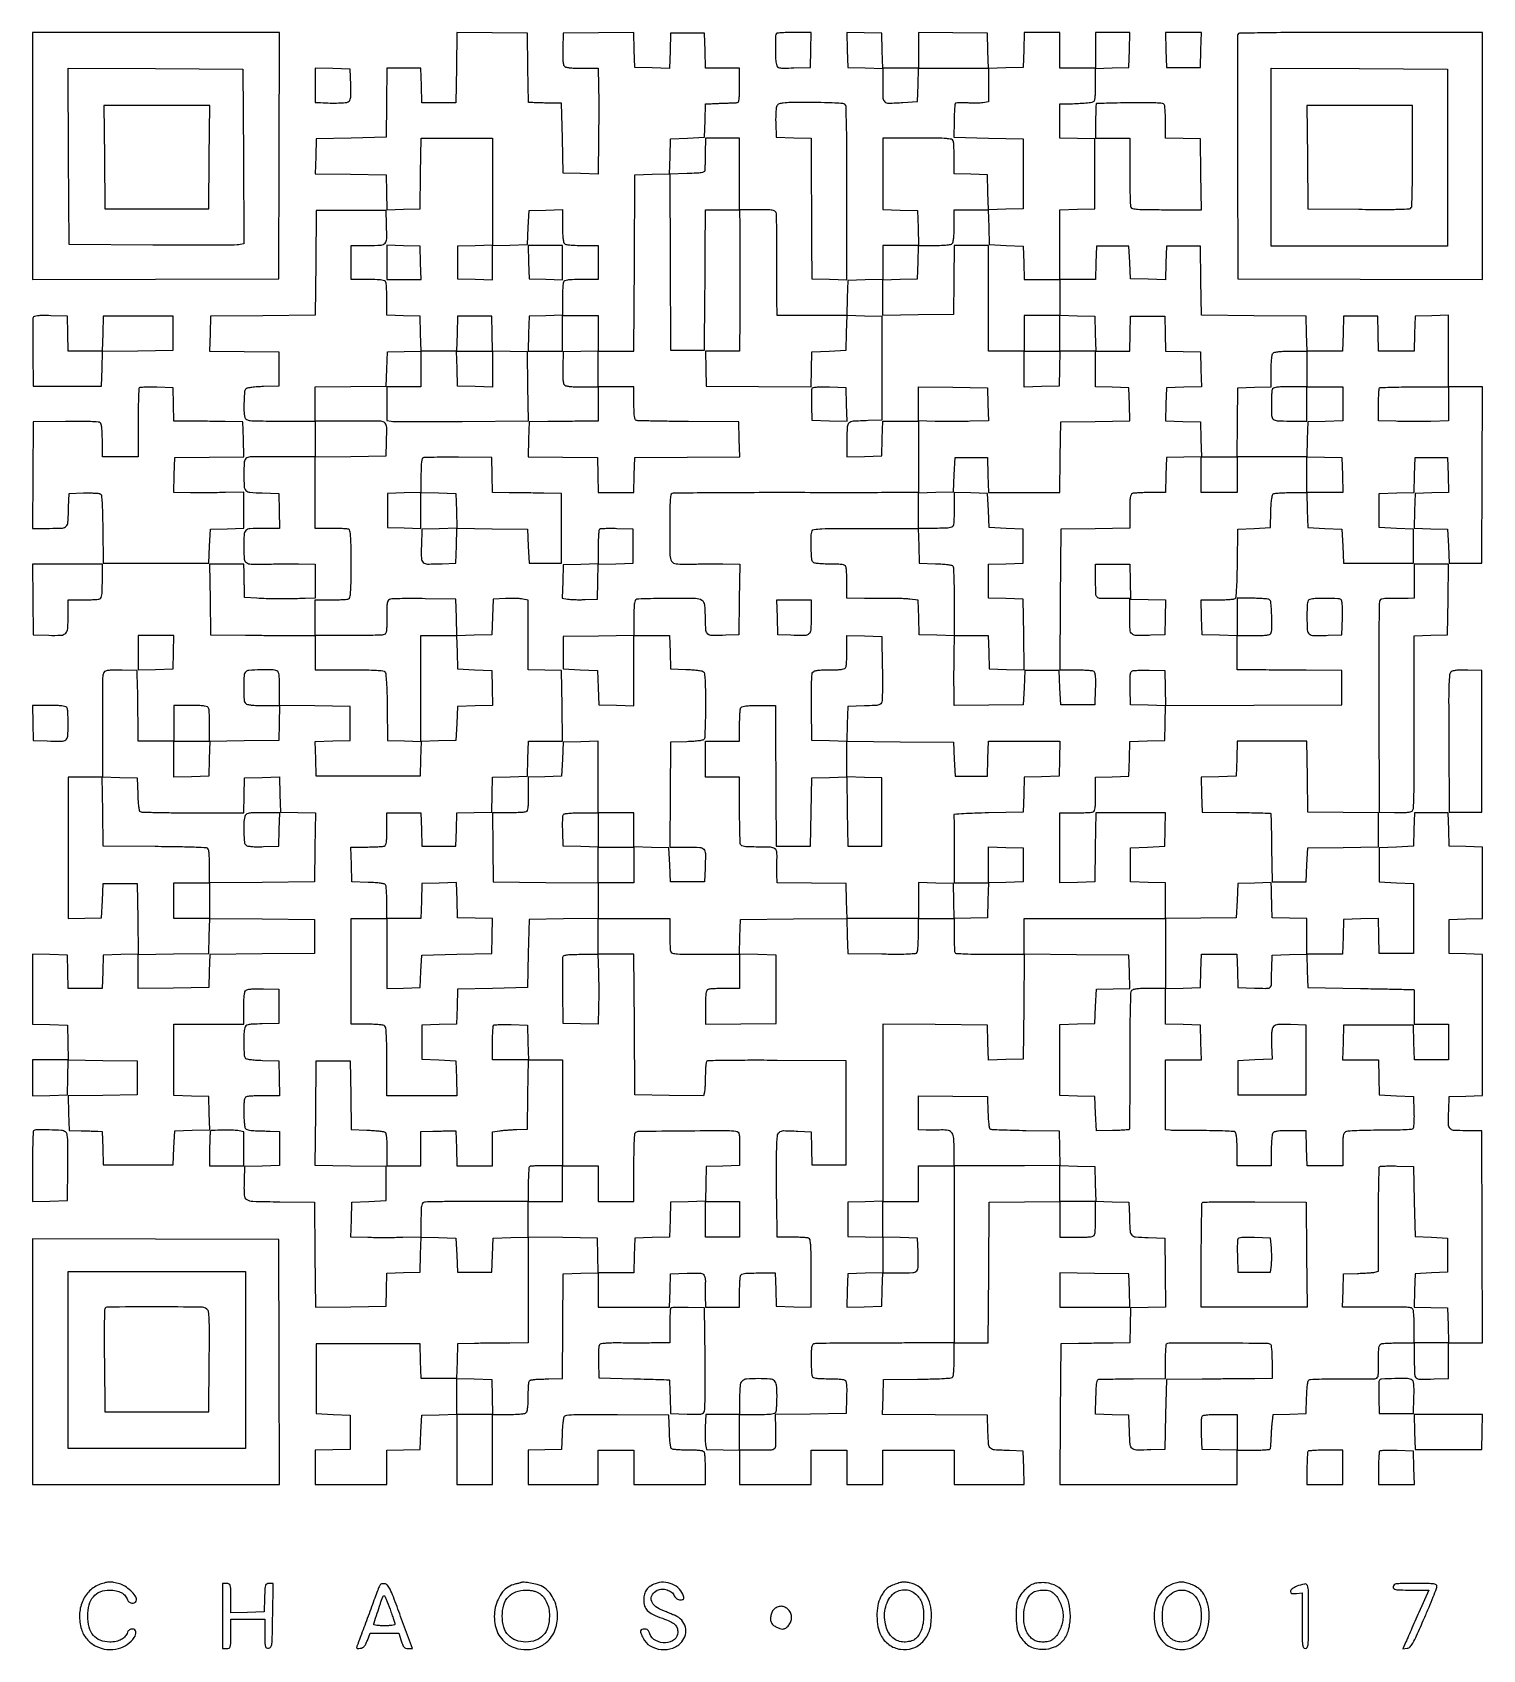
# Model space of a CAD drawing. Extents: x 179 to 1071, y 112 to 1107.
import ezdxf

# ---------------------------------------------------------------- set-up
doc = ezdxf.new("R2010")
doc.units = 0

msp = doc.modelspace()

# ---------------------------------------------------------------- linework, layer by layer
for points in [[(439.769557, 1085.361906), (439.5, 1063.684916), (429, 1063.652399), (418.5, 1063.619883), (418.216168, 1074.309941), (417.932337, 1085), (407.486056, 1085), (397.039775, 1085), (396.769888, 1063.75), (396.5, 1042.5), (375, 1042), (353.5, 1041.5), (353.216367, 1030.769596), (352.932734, 1020.039192), (374.716367, 1019.769596), (396.5, 1019.5), (396.784183, 1008.715394), (397.068365, 997.930789), (407.284183, 998.215394), (417.5, 998.5), (417.769502, 1020.25), (418.039005, 1042), (440.019502, 1042), (462, 1042), (462, 1009.033832), (462, 976.067663), (451.25, 975.783832), (440.5, 975.5), (440.5, 965.5), (440.5, 955.5), (451.25, 955.216168), (462, 954.932337), (462, 965.432337), (462, 975.932337), (472.75, 976.216168), (483.5, 976.5), (484, 987), (484.5, 997.5), (494.75, 997.784983), (505, 998.069966), (505, 988.234983, 0.008651), (505.074216, 983.94585, 0.018431), (505.311007, 980.637948, 0.019307), (505.671574, 978.201601, 0.151099), (506.2, 977.2, 0.150969), (507.200304, 976.671932, 0.019349), (509.630442, 976.311224, 0.018472), (512.928253, 976.074295, 0.008695), (517.2, 976), (527, 976), (527, 965.5), (527, 955), (516.606989, 955, 0.005351), (511.039857, 954.940414, 0.030363), (508.086379, 954.69735, 0.063068), (506.398405, 954.23239, 0.205218), (505.606989, 953.418213, 0.071958), (505.367916, 952.362696, 0.005943), (505.178303, 949.544751, 0.007853), (505.044307, 946.162354, 0.005972), (505, 942.453196), (505, 933.069966), (494.75, 932.784983), (484.5, 932.5), (484.216168, 921.75), (483.932337, 911), (494.466168, 911), (505, 911), (505, 922), (505, 933), (516, 933), (527, 933), (527, 922.033832), (527, 911.067663), (516.25, 910.783832), (505.5, 910.5), (505.211141, 901.149285, 0.009044), (505.15859, 897.042317, 0.018924), (505.296386, 893.849829, 0.020746), (505.587315, 891.486141, 0.132968), (506.083586, 890.399285, 0.154085), (507.124417, 889.728754, 0.035127), (509.205854, 889.314808, 0.024181), (512.346734, 889.070162, 0.007345), (517.122445, 889), (527, 889), (527, 878.5), (527, 868), (517.25, 867.881648, -0.000062), (512.692985, 867.826894, -0.000032), (506.985937, 867.75939, -0.000032), (501.113084, 867.690668, -0.000048), (496, 867.631648), (484.5, 867.5), (484.216371, 856.769986), (483.932742, 846.039971), (505.216371, 845.769986), (526.5, 845.5), (526.783832, 834.75), (527.067663, 824), (538, 824), (548.932337, 824), (549.216168, 834.75), (549.5, 845.5), (581.783691, 845.763898), (614.067381, 846.027795), (613.783691, 856.763898), (613.5, 867.5), (582.602931, 867.699447, -0.001544), (570.662379, 867.813396, -0.002412), (560.384452, 867.992812, -0.000659), (551.432555, 868.204085, -0.085581), (550.352931, 868.418062, -0.234078), (549.691049, 869.136407, -0.039295), (549.296656, 871.022967, -0.0254), (549.063837, 874.050555, -0.00649), (549, 878.968615), (549, 889), (538, 889), (527, 889), (527, 900), (527, 911), (537.991388, 911), (548.982775, 911), (549.241388, 965.25), (549.5, 1019.5), (560.241371, 1019.783744), (570.982742, 1020.067488), (571.241371, 965.783744), (571.5, 911.5), (582, 911.5), (592.5, 911.5), (592.678301, 944.5, -0.000045), (592.751823, 957.88575, -0.00005), (592.825288, 970.817187, -0.000046), (592.890081, 981.851276, -0.000258), (592.928301, 987.75), (593, 998), (603.5, 998), (614, 998), (614.073195, 987.75, -0.00088), (614.09912, 982.932088, -0.00044), (614.115819, 976.839062, -0.000437), (614.122037, 970.533093, -0.000646), (614.115512, 965, 0.000049), (614.100749, 958.777523, 0.000018), (614.081275, 950.076563, 0.000018), (614.060782, 940.610342, 0.000022), (614.042318, 931.75), (614, 911), (603.466168, 911), (592.932337, 911), (593.216168, 900.25), (593.5, 889.5), (625.716028, 889.236192), (657.932056, 888.972383), (658.216028, 899.736192), (658.5, 910.5), (669, 911), (679.5, 911.5), (679.784171, 922.283485), (680.068343, 933.06697), (690.784171, 932.783485), (701.5, 932.5), (701.5, 900.5), (701.5, 868.5), (693, 868.24922, 0.007942), (683.754845, 867.829399, 0.170595), (681.275092, 866.783315, 0.199502), (680.18443, 864.465557, 0.011499), (680, 856.447116), (680, 845.932337), (690.75, 846.216168), (701.5, 846.5), (701.783832, 857.25), (702.067663, 868), (713.033832, 868), (724, 868), (724, 846), (724, 824), (713.25, 823.959079, -0.000853), (706.188858, 823.944244, -0.000063), (686.800079, 823.939006, -0.000087), (663.67528, 823.939685, -0.000066), (638.30346, 823.948209, 0.00087), (613.580838, 823.916765, 0.001399), (592.508324, 823.794322, 0.00022), (573.832055, 823.62532, 0.089467), (572.55346, 823.382141, 0.259611), (571.689423, 822.348756, 0.029004), (571.275804, 819.194434, 0.015941), (571.050373, 813.6328, 0.002158), (571, 801.960399, 0.003832), (571.126444, 785.462629, 0.133071), (572.188101, 781.769447, 0.249627), (574.90924, 780.149257, 0.016672), (584.290209, 780.013768, -0.002402), (588.555007, 780.073883, -0.001294), (593.81129, 780.109115, -0.001289), (599.168131, 780.117351, -0.002026), (603.769502, 780.093918), (614.039005, 780), (613.769502, 758.25), (613.5, 736.5), (605.503355, 736.203496, -0.010165), (597.055322, 736.062134, -0.167849), (594.432912, 736.978568, -0.211227), (593.237257, 739.243761, -0.017336), (593, 746.084793, 0.02115), (592.630248, 754.822216, 0.240641), (590.859842, 757.665688, 0.132056), (586.934596, 758.790229, 0.005121), (571.724905, 758.884265, 0.002244), (564.231615, 758.820223, 0.003278), (557.633253, 758.690944, 0.00161), (552.032367, 758.526417, 0.057579), (550.75, 758.335729, 0.204891), (549.819531, 757.603339, 0.087027), (549.300868, 756.069885, 0.033789), (549.054236, 753.174755, 0.004358), (549, 746.952115), (549, 736.039005), (527.25, 735.769502), (505.5, 735.5), (505.5, 725.5), (505.5, 715.5), (516, 715), (526.5, 714.5), (527, 704), (527.5, 693.5), (538.25, 693.216168), (549, 692.932337), (549, 714.466168), (549, 736), (559.965017, 736), (570.930034, 736), (571.215017, 725.75), (571.5, 715.5), (580.945876, 715.209882, -0.010217), (584.65896, 715.019842, -0.013854), (588.000112, 714.687053, -0.010763), (590.740901, 714.277004, -0.131421), (591.695876, 713.837437, -0.191707), (592.365471, 712.609575, -0.014572), (592.716692, 708.773096, -0.012693), (592.932909, 702.894986, -0.003041), (592.984687, 693.127555, -0.003656), (592.923109, 685.517797, -0.005563), (592.747767, 678.909806, -0.002259), (592.509735, 673.268935, -0.130592), (592.199653, 672.288805, -0.199883), (591.411, 671.737468, -0.01918), (589.055937, 671.315749, -0.019108), (585.800174, 670.987032, -0.00836), (581.464966, 670.788805), (571.5, 670.5), (571.236147, 638.25), (570.972294, 606), (581.467095, 606, -0.013155), (589.499935, 605.788621, -0.203075), (591.932541, 604.603567, -0.179838), (592.928049, 601.96602, -0.009933), (592.795054, 593), (592.5, 584.5), (582, 584.5), (571.5, 584.5), (571, 595), (570.5, 605.5), (559.75, 605.783832), (549, 606.067663), (549, 616.533832), (549, 627), (538, 627), (527, 627), (527, 649.033832), (527, 671.067663), (516.25, 670.783832), (505.5, 670.5), (505, 660), (504.5, 649.5), (494.25, 649.215017), (484, 648.930034), (484, 638.572006, -0.005378), (483.940347, 633.025624, -0.030449), (483.697172, 630.080782, -0.063222), (483.232062, 628.397244, -0.204941), (482.418213, 627.606989, -0.072071), (481.361431, 627.367881, -0.005899), (478.528633, 627.178303, -0.007818), (475.128509, 627.044304, -0.005938), (471.398325, 627), (461.960225, 627), (462.230112, 605.75), (462.5, 584.5), (494.75, 584.236147), (527, 583.972294), (527, 573.006035), (527, 562.039775), (505.75, 561.769888), (484.5, 561.5), (484, 540.5), (483.5, 519.5), (462, 519), (440.5, 518.5), (440.216508, 507.783492), (439.933016, 497.066984), (429.216508, 496.783492), (418.5, 496.5), (418.5, 486), (418.5, 475.5), (429, 475), (439.5, 474.5), (439.783832, 463.75), (440.067663, 453), (418.533832, 453), (397, 453), (397, 473.8, 0.003169), (396.937931, 483.593081, 0.010454), (396.721154, 490.045513, 0.00933), (396.391927, 494.538104, 0.175156), (395.8, 495.8, 0.150969), (394.799696, 496.328068, 0.019349), (392.369558, 496.688776, 0.018472), (389.071747, 496.925705, 0.008695), (384.8, 497), (375, 497), (375, 529.5), (375, 562), (386, 562), (397, 562), (397, 540.465017), (397, 518.930034), (407.25, 519.215017), (417.5, 519.5), (418, 529.5), (418.5, 539.5), (440, 540), (461.5, 540.5), (461.783485, 551.215829), (462.06697, 561.931657), (451.283485, 562.215829), (440.5, 562.5), (440.215829, 573.283485), (439.931657, 584.06697), (429.215829, 583.783485), (418.5, 583.5), (418.216168, 572.75), (417.932337, 562), (407.466168, 562), (397, 562), (396.984687, 571.75, 0.007309), (396.922789, 575.573123, 0.010173), (396.747767, 578.991726, 0.006962), (396.504905, 581.827893, 0.117226), (396.199653, 582.711195, 0.199883), (395.411, 583.262532, 0.01918), (393.055937, 583.684251, 0.019108), (389.800174, 584.012968, 0.00836), (385.464966, 584.211195), (375.5, 584.5), (375.216168, 595.25), (374.932337, 606), (384.384381, 606, 0.00593), (388.119908, 606.044304, 0.007809), (391.524537, 606.178303, 0.005887), (394.361111, 606.367872, 0.0721), (395.418213, 606.606989, 0.201158), (396.227587, 607.381554, 0.0653), (396.694689, 609.006334, 0.031643), (396.939403, 611.836306, 0.005748), (397, 617.106989), (397, 627), (407.465017, 627), (417.930034, 627), (418.215017, 616.75), (418.5, 606.5), (429, 606.5), (439.5, 606.5), (439.784613, 616.716519), (440.069227, 626.933039), (450.784613, 627.216519), (461.5, 627.5), (461.783492, 638.216508), (462.066984, 648.933016), (472.783492, 649.216508), (483.5, 649.5), (483.783832, 660.25), (484.067663, 671), (494.553334, 671), (505.039005, 671), (504.769502, 692.75), (504.5, 714.5), (494.25, 714.784983), (484, 715.069966), (484, 736.48967), (484, 757.909374), (480.75, 758.511177, 0.030569), (479.012596, 758.724159, 0.008349), (476.251562, 758.846169, 0.00841), (473.109769, 758.879612, 0.008667), (470, 758.80649), (462.5, 758.5), (462, 747.5), (461.5, 736.5), (450.783064, 736.216504), (440.066129, 735.933007), (439.783064, 747.216504), (439.5, 758.5), (420.5, 758.732923, 0.002587), (413.057478, 758.785647, 0.003643), (406.420313, 758.74997, 0.002148), (400.831621, 758.655191, 0.049603), (399.25, 758.463871, 0.137268), (397.985925, 757.78583, 0.151552), (397.316319, 756.57403, 0.047332), (397.048506, 754.135971, 0.003704), (397, 747.587937, -0.005366), (396.940378, 742.032106, -0.03041), (396.697253, 739.083331, -0.063152), (396.232211, 737.397773, -0.205067), (395.418213, 736.606989, -0.083055), (394.220565, 736.363369, -0.001841), (388.303225, 736.178303, -0.004125), (381.357109, 736.043995, -0.002771), (373.418213, 736), (353, 736), (353, 747), (353, 758), (362.418213, 758, 0.005951), (366.140776, 758.044305, 0.007831), (369.534475, 758.178303, 0.005915), (372.361889, 758.367894, 0.07203), (373.418213, 758.606989, 0.25694), (374.300918, 759.652022, 0.031157), (374.723675, 762.739087, 0.016334), (374.950165, 768.241252, 0.002119), (375, 780, 0.002119), (374.950165, 791.758748, 0.016334), (374.723675, 797.260913, 0.031157), (374.300918, 800.347978, 0.25694), (373.418213, 801.393011, 0.07203), (372.361889, 801.632106, 0.005915), (369.534475, 801.821697, 0.007831), (366.140776, 801.955695, 0.005951), (362.418213, 802), (353, 802), (353, 823.980498), (353, 845.960995), (374.75, 846.230498), (396.5, 846.5), (396.795054, 855, 0.010253), (396.92436, 864.109648, 0.187892), (395.875476, 866.75285, 0.199702), (393.339792, 867.907674, 0.011792), (384.71245, 867.990136, -0.001627), (379.674966, 867.935875, -0.001021), (373.78272, 867.903613, -0.001024), (367.981821, 867.895576, -0.001872), (363.25, 867.916434), (353, 868), (353, 878.480498), (353, 888.960995), (374.75, 889.230498), (396.5, 889.5), (397, 900), (397.5, 910.5), (407.75, 910.784983), (418, 911.069966), (418, 900.034983), (418, 889), (407.5, 889), (397, 889), (397, 878.613499), (397, 868.226999), (399.75, 867.863499, 0.031844), (401.814786, 867.723387, 0.000497), (413.668323, 867.686706, 0.00132), (427.446501, 867.694139, 0.000874), (443.269823, 867.772095), (484.039647, 868.044189), (483.769823, 889.272095), (483.5, 910.5), (472.783492, 910.783492), (462.066984, 911.066984), (461.783492, 921.783492), (461.5, 932.5), (451, 932.5), (440.5, 932.5), (440.216168, 921.75), (439.932337, 911), (429, 911), (418.067663, 911), (417.783832, 921.75), (417.5, 932.5), (407.25, 932.784983), (397, 933.069966), (397, 942.453196, 0.005972), (396.955693, 946.162354, 0.007853), (396.821697, 949.544751, 0.005943), (396.632084, 952.362696, 0.071958), (396.393011, 953.418213, 0.205218), (395.601595, 954.23239, 0.063068), (393.913621, 954.69735, 0.030363), (390.960143, 954.940414, 0.005351), (385.393011, 955), (375, 955), (375, 965.5), (375, 976), (385.480948, 976, 0.01319), (393.50249, 976.211645, 0.203196), (395.933469, 977.397028, 0.179688), (396.928151, 980.034911, 0.009927), (396.795054, 989), (396.5, 997.5), (375, 997.5), (353.5, 997.5), (353.236165, 965.263835), (352.97233, 933.02767), (320.736165, 932.763835), (288.5, 932.5), (288.216371, 921.769986), (287.932742, 911.039971), (309.216371, 910.769986), (330.5, 910.5), (330.5, 900), (330.5, 889.5), (321.054124, 889.209882, 0.009679), (317.346001, 889.024093, 0.013265), (314.020329, 888.704018, 0.009997), (311.288784, 888.312199, 0.133347), (310.373712, 887.89519, 0.20101), (309.51104, 886.243559, 0.010957), (309.13582, 880.266421, 0.01745), (309.100481, 874.259667, 0.054104), (309.653743, 870.25, 0.213201), (310.687475, 868.932612, 0.0961), (312.835432, 868.282876, 0.024195), (317.383932, 868.038171, 0.001342), (331.608408, 868), (353, 868), (353, 857), (353, 846), (342.25, 845.941569, -0.001237), (337.365258, 845.9271, -0.000732), (331.538267, 845.932786, -0.000733), (325.723651, 845.955497, -0.00126), (320.88027, 845.993722, 0.011412), (312.837376, 845.893897, 0.180052), (310.346892, 844.865742, 0.194478), (309.232106, 842.490573, 0.013668), (309.027309, 835, 0.013753), (309.228444, 827.688945, 0.185965), (310.305544, 825.294644, 0.177597), (312.731687, 824.18548, 0.012326), (320.357794, 823.783793), (330.5, 823.5), (330.783832, 812.75), (331.067663, 802), (320.650463, 802, 0.012868), (312.705526, 801.795495, 0.196706), (310.269852, 800.64906, 0.176962), (309.204077, 798.071863, 0.01004), (309.013655, 789.317388, 0.022962), (309.288953, 783.099592, 0.225309), (310.58819, 780.899237, 0.145709), (313.436906, 780.002972, 0.008226), (322.785381, 780.012486, -0.002164), (327.244461, 780.071083, -0.001219), (332.657268, 780.105589, -0.001216), (338.120922, 780.113817, -0.001991), (342.75, 780.091103), (353, 780), (353, 769.5), (353, 759), (346.75, 758.83521, -0.002883), (337.256555, 758.639678, -0.005092), (329.418202, 758.603276, -0.006092), (322.781239, 758.720913, -0.009166), (317, 759), (309.5, 759.5), (309.395178, 764.5, 0.000547), (309.344591, 766.793283, 0.000309), (309.278501, 769.573437, 0.000308), (309.208383, 772.377327, 0.000507), (309.145178, 774.75), (309, 780), (298.480498, 780), (287.960995, 780), (288.230498, 758.25), (288.5, 736.5), (310, 736.289091, 0.00027), (319.019799, 736.205478, 0.000244), (328.342187, 736.128653, 0.000245), (336.688123, 736.068039, 0.000784), (342.25, 736.039091), (353, 736), (353, 725.5), (353, 715), (373.877555, 715, -0.002768), (384.411493, 714.94169, -0.012307), (390.595571, 714.720925, -0.014446), (394.585686, 714.364115, -0.192319), (395.856298, 713.67315, -0.152945), (396.362293, 712.439333, -0.005658), (396.740697, 707.358082, -0.008626), (397.045023, 700.71314, -0.003809), (397.228743, 691.92315), (397.5, 671.5), (407.783473, 671.214647), (418.066946, 670.929295), (417.783473, 660.214647), (417.5, 649.5), (385.5, 649.5), (353.5, 649.5), (353.216515, 660.215829), (352.93303, 670.931657), (363.716515, 671.215829), (374.5, 671.5), (374.5, 682), (374.5, 692.5), (352.75, 692.769502), (331, 693.039005), (331, 703.412514, 0.005366), (330.940377, 708.968078, 0.030411), (330.697251, 711.916741, 0.063154), (330.232207, 713.602242, 0.205063), (329.418213, 714.393011, 0.087326), (326.131964, 715.032511, 0.012209), (319.18065, 714.98781, 0.008428), (312.075108, 714.648595, 0.182186), (310.2, 713.8, 0.186179), (309.167998, 711.47192, 0.012279), (308.98448, 704, 0.012279), (309.167998, 696.52808, 0.186179), (310.2, 694.2, 0.151095), (311.201559, 693.671586, 0.019308), (313.637701, 693.311014, 0.018432), (316.945271, 693.074219, 0.008652), (321.233832, 693), (331.067663, 693), (330.783832, 682.25), (330.5, 671.5), (309.25, 671.230112), (288, 670.960225), (288, 680.398325, 0.005938), (287.955696, 684.128509, 0.007818), (287.821697, 687.528633, 0.005899), (287.632119, 690.361431, 0.072071), (287.393011, 691.418213, 0.205218), (286.601595, 692.23239, 0.063068), (284.913621, 692.69735, 0.030363), (281.960143, 692.940414, 0.005351), (276.393011, 693), (266, 693), (266, 682), (266, 671), (255, 671), (244, 671), (243.954554, 681.75, 0.001152), (243.922475, 686.660895, 0.000664), (243.86237, 692.573438, 0.000664), (243.786257, 698.509714, 0.001111), (243.704554, 703.5), (243.5, 714.5), (234.149285, 714.788859, 0.008823), (229.949059, 714.844456, 0.020053), (226.778478, 714.703236, 0.023571), (224.474651, 714.397948, 0.129173), (223.346515, 713.872618, 0.150138), (222.638557, 712.792096, 0.040998), (222.22878, 710.770826, 0.025615), (222.018594, 707.631513, 0.006709), (222.0074, 702.58376, -0.001853), (222.047141, 697.280733, -0.000533), (222.069489, 689.073042, -0.000536), (222.074913, 679.816668, -0.00057), (222.06017, 670.75), (222, 649), (211.5, 649), (201, 649), (201, 605.465017), (201, 561.930034), (211.25, 562.215017), (221.5, 562.5), (222, 573), (222.5, 583.5), (233, 583.5), (243.5, 583.5), (243.769408, 561.784029), (244.038815, 540.068057), (233.269408, 539.784029), (222.5, 539.5), (222.215017, 529.25), (221.930034, 519), (211.5, 519), (201.069966, 519), (200.784983, 529.25), (200.5, 539.5), (189.75, 539.783832), (179, 540.067663), (179, 518.567663), (179, 497.067663), (189.75, 496.783832), (200.5, 496.5), (200.783832, 485.75), (201.067663, 475), (190.033832, 475), (179, 475), (179, 463.966168), (179, 452.932337), (189.75, 453.216168), (200.5, 453.5), (200.784032, 464.269789), (201.068065, 475.039577), (222.284032, 474.769789), (243.5, 474.5), (243.5, 464), (243.5, 453.5), (222.216371, 453.230014), (200.932742, 452.960029), (201.216371, 442.312465), (201.5, 431.6649), (209, 431.490145, -0.001128), (212.070482, 431.411668, -0.001181), (215.094411, 431.320402, -0.001132), (217.70589, 431.229492, -0.005239), (219.215017, 431.157695), (221.930034, 431), (222.215017, 420.75), (222.5, 410.5), (244, 410.5), (265.5, 410.5), (266, 421), (266.5, 431.5), (277.284606, 431.784183), (288.069211, 432.068365), (287.784606, 442.284183), (287.5, 452.5), (276.75, 452.783832), (266, 453.067663), (266, 475.033832), (266, 497), (287.5, 497), (309, 497), (309, 506.877555, -0.007345), (309.070162, 511.653266, -0.024181), (309.314808, 514.794146, -0.035127), (309.728754, 516.875583, -0.154085), (310.399285, 517.916414, -0.132968), (311.486141, 518.412685, -0.020746), (313.849829, 518.703614, -0.018924), (317.042317, 518.84141, -0.009044), (321.149285, 518.788859), (330.5, 518.5), (330.5, 508), (330.5, 497.5), (320.357794, 497.216207, 0.004239), (314.122991, 496.988837, 0.045994), (311.631874, 496.645775, 0.13437), (310.355481, 495.955228, 0.137305), (309.621449, 494.716207, 0.057752), (309.118045, 491.30589, 0.010222), (309.048557, 484.833066, 0.006744), (309.202138, 478.2131, 0.133137), (309.800347, 476.288805, 0.199883), (310.589, 475.737468, 0.01918), (312.944063, 475.315749, 0.019108), (316.199826, 474.987032, 0.00836), (320.535034, 474.788805), (330.5, 474.5), (330.783832, 463.75), (331.067663, 453), (321.615619, 453, 0.00593), (317.880092, 452.955696, 0.007809), (314.475463, 452.821697, 0.005887), (311.638889, 452.632128, 0.0721), (310.581787, 452.393011, 0.190061), (309.785864, 451.663266, 0.071459), (309.315682, 450.197627, 0.035402), (309.070745, 447.679954, 0.006995), (309.015313, 443.143011, 0.009521), (309.086359, 439.729884, 0.012559), (309.288396, 436.624584, 0.010019), (309.571846, 434.061101, 0.108977), (309.923453, 433.089615, 0.138758), (310.563693, 432.515865, 0.042405), (311.787419, 432.040986, 0.037149), (313.366603, 431.702499, 0.026998), (315.158141, 431.553638, -0.000805), (317.228709, 431.490407, -0.000375), (319.913641, 431.40207, -0.000372), (322.73135, 431.30515, -0.00052), (325.25, 431.214023), (331, 431), (331, 420.533832), (331, 410.067663), (320.25, 409.783832), (309.5, 409.5), (309.204946, 401, 0.017415), (309.206112, 391.861975, 0.254171), (310.789178, 389.177094, 0.129025), (314.474131, 388.10305, 0.003568), (331.264071, 387.769847), (352.5, 387.5), (352.763879, 355.230536), (353.027758, 322.961073), (374.763879, 323.230536), (396.5, 323.5), (396.784601, 333.715399), (397.069202, 343.930798), (407.284601, 344.215399), (417.5, 344.5), (417.784171, 355.283485), (418.068343, 366.06697), (428.784171, 365.783485), (439.5, 365.5), (440, 355), (440.5, 344.5), (451, 344.5), (461.5, 344.5), (462, 355), (462.5, 365.5), (473.25, 365.783832), (484, 366.067663), (484, 333.533832), (484, 301), (472.75, 300.925726, 0.000756), (467.680609, 300.884593, 0.000467), (461.720312, 300.821651, 0.000468), (455.83123, 300.748444, 0.000842), (451, 300.675726), (440.5, 300.5), (440.216168, 289.75), (439.932337, 279), (429, 279), (418.067663, 279), (417.783832, 289.75), (417.5, 300.5), (385.5, 300.5), (353.5, 300.5), (353.5, 279), (353.5, 257.5), (364, 257), (374.5, 256.5), (374.5, 246), (374.5, 235.5), (363.75, 235.216168), (353, 234.932337), (353, 224.466168), (353, 214), (375, 214), (397, 214), (397, 224.465017), (397, 234.930034), (407.25, 235.215017), (417.5, 235.5), (418, 246), (418.5, 256.5), (429.25, 256.783832), (440, 257.067663), (440, 235.533832), (440, 214), (451, 214), (462, 214), (462, 235.5), (462, 257), (471.8, 257, 0.008695), (476.071747, 257.074295, 0.018472), (479.369558, 257.311224, 0.019349), (481.799696, 257.671932, 0.150969), (482.8, 258.2, 0.149044), (483.322729, 259.181224, 0.019949), (483.685484, 261.522984, 0.019071), (483.924518, 264.676508, 0.009379), (484, 268.7, -0.007108), (484.062636, 273.105901, -0.025896), (484.286703, 275.893387, -0.038354), (484.653148, 277.624007, -0.307542), (485.25, 278.11535, 0.009119), (485.801517, 278.176405, 0.006205), (486.426562, 278.265064, 0.006254), (487.02778, 278.365684, 0.012489), (487.5, 278.463035, -0.04467), (488.200358, 278.56102, -0.002025), (490.625618, 278.671865, -0.003374), (493.508206, 278.772433, -0.002409), (496.736147, 278.847686), (504.972294, 279), (505.236147, 311.25), (505.5, 343.5), (516.25, 343.783832), (527, 344.067663), (527, 333.533832), (527, 323), (548.965017, 323), (570.930034, 323), (571.215017, 333.25), (571.5, 343.5), (581.722245, 343.784677, -0.003488), (588.334543, 343.922669, -0.050684), (590.662172, 343.718733, -0.165802), (591.830539, 343.053969, -0.120322), (592.534088, 341.720206, -0.014931), (592.746531, 340.752221, -0.015552), (592.897539, 339.786309, -0.015411), (592.976104, 338.945432, -0.063258), (592.943422, 338.435529, 0.043569), (592.876339, 337.788254, 0.002158), (592.850897, 335.645124, 0.003471), (592.849335, 333.095394, 0.002501), (592.881579, 330.25), (593, 323), (603.5, 323), (614, 323), (614, 331.918213, -0.006277), (614.044331, 335.449196, -0.008159), (614.178303, 338.68135, -0.006338), (614.368222, 341.373807, -0.070946), (614.606989, 342.418213, -0.204941), (615.397244, 343.232062, -0.063222), (617.080782, 343.697172, -0.030449), (620.025624, 343.940347, -0.005378), (625.572006, 344), (635.930034, 344), (636.215017, 333.75), (636.5, 323.5), (647.25, 323.216168), (658, 322.932337), (658, 343.859179, 0.002101), (657.950229, 355.702003, 0.016231), (657.723852, 361.238589, 0.030886), (657.301606, 364.345507, 0.257356), (656.418213, 365.393011, 0.070786), (655.37554, 365.631731, 0.006401), (652.701889, 365.821697, 0.008207), (649.492326, 365.955666, 0.006326), (645.988133, 366), (637.13984, 366), (636.81992, 387.75, -0.001889), (636.720363, 396.857852, -0.001729), (636.685706, 406.238002, -0.001728), (636.712662, 414.612139, -0.005663), (636.81227, 420.145327, -0.012188), (637.248322, 428.257475, -0.199889), (638.460453, 430.628106, -0.182464), (641.045584, 431.550148, -0.009869), (649.859204, 431.214292), (657.932828, 430.746918), (658.216414, 420.623459), (658.5, 410.5), (669, 410.5), (679.5, 410.5), (679.5, 442.5), (679.5, 474.5), (637.061001, 474.761001, 0.001877), (620.729881, 474.800132, 0.003038), (606.839997, 474.696872, 0.000522), (594.584717, 474.518496, 0.194862), (593.776176, 474.176176, 0.162934), (593.440806, 473.503285, 0.01005), (593.171294, 471.253729, 0.014069), (592.976082, 468.508979, 0.009908), (592.904758, 465.415175, -0.006258), (592.854406, 462.218395, -0.007118), (592.72427, 459.1584, -0.006528), (592.543042, 456.566017, -0.039048), (592.326266, 455.230442), (591.773366, 452.960884), (570.636683, 453.230442), (549.5, 453.5), (549.239377, 496.75), (548.978755, 540), (537.989377, 540), (527, 540), (527, 551), (527, 562), (549, 562), (571, 562), (571, 552.581787, 0.005951), (571.044305, 548.859224, 0.007831), (571.178303, 545.465525, 0.005915), (571.367894, 542.638111, 0.07203), (571.606989, 541.581787, 0.257256), (572.653901, 540.698559, 0.030951), (575.756048, 540.27619, 0.016256), (581.284365, 540.049786, 0.002106), (593.106989, 540), (614, 540), (614, 529.5), (614, 519), (605.081787, 519, 0.006277), (601.550804, 518.955669, 0.008159), (598.31865, 518.821697, 0.006338), (595.626193, 518.631778, 0.070946), (594.581787, 518.393011, 0.205372), (593.767428, 517.600948, 0.062982), (593.302552, 515.9105, 0.030315), (593.059548, 512.952209, 0.005337), (593, 507.373509), (593, 496.960995), (614.75, 497.230498), (636.5, 497.5), (636.5, 518.5), (636.5, 539.5), (625.216504, 539.783064), (613.933007, 540.066129), (614.216504, 550.783064), (614.5, 561.5), (647.21603, 561.763621), (679.93206, 562.027242), (680.21603, 551.263621), (680.5, 540.5), (701.428109, 540.22917, 0.002701), (711.928451, 540.150006, 0.012029), (718.091209, 540.285113, 0.012869), (722.095412, 540.572759, 0.230932), (723.162796, 541.22917, 0.115844), (723.482259, 542.147219, 0.007444), (723.73694, 544.990756, 0.010563), (723.920078, 548.422631, 0.007655), (723.984687, 552.25), (724, 562), (734.950612, 562), (745.901224, 562), (745.913136, 551.965145, 0.005521), (745.961017, 548.050267, 0.007995), (746.096769, 544.594518, 0.004573), (746.283475, 541.699334, 0.120587), (746.521541, 540.965145, 0.245024), (747.220537, 540.549331, 0.002827), (752.784417, 540.268631, 0.007376), (759.576696, 540.064787, 0.003813), (768.07287, 540), (789.027706, 540), (788.763853, 507.75), (788.5, 475.5), (777.784171, 475.216515), (767.068343, 474.93303), (766.784171, 485.716515), (766.5, 496.5), (734.25, 496.763853), (702, 497.027706), (702, 442.547685), (702, 388.067663), (691.25, 387.783832), (680.5, 387.5), (680.5, 377), (680.5, 366.5), (691.25, 366.216168), (702, 365.932337), (702, 355), (702, 344.067663), (691.25, 343.783832), (680.5, 343.5), (680.214639, 333.21581), (679.929279, 322.931619), (690.714639, 323.21581), (701.5, 323.5), (701.784983, 333.75), (702.069966, 344), (712.515931, 344, 0.013279), (720.508945, 344.212318, 0.203503), (722.935814, 345.398538, 0.179309), (723.92841, 348.037274, 0.009911), (723.795054, 357), (723.5, 365.5), (712.75, 365.783832), (702, 366.067663), (702, 377.033832), (702, 388), (713, 388), (724, 388), (724, 399), (724, 410), (734.997836, 410), (745.995672, 410), (745.982205, 355.5), (745.968738, 301), (734.234369, 300.96167, -0.000483), (727.789337, 300.946842, -0.000111), (716.909197, 300.934735, -0.000115), (704.372805, 300.92644, -0.000112), (691.733109, 300.923803, 0.001728), (679.83342, 300.882852, 0.002683), (669.568329, 300.756951, 0.000799), (660.658465, 300.585601, 0.086611), (659.483109, 300.355145, 0.206014), (658.748851, 299.63923, 0.058791), (658.308228, 298.073104, 0.032015), (658.064492, 295.454218, 0.007198), (658, 290.974799, 0.006352), (658.044336, 287.484808, 0.008233), (658.178303, 284.287222, 0.006434), (658.368294, 281.623534, 0.070701), (658.606989, 280.581787, 0.194682), (659.355355, 279.780017, 0.068336), (660.889392, 279.307461, 0.033702), (663.536466, 279.055269, 0.006483), (668.356989, 278.984687, -0.008261), (671.952971, 278.919247, -0.011234), (675.192658, 278.733781, -0.008287), (677.872203, 278.475136, -0.113628), (678.788231, 278.152042, -0.19692), (679.395734, 277.294865, -0.033714), (679.721018, 275.282937, -0.023663), (679.861823, 272.195195, -0.006827), (679.788231, 267.417355), (679.5, 257.5), (657.690244, 257.230331), (635.880488, 256.960662), (636.006297, 248.230331, -0.001028), (636.049627, 244.722803, -0.001214), (636.075747, 241.403597, -0.00106), (636.085061, 238.600628, -0.007638), (636.066053, 237.25, -0.15749), (635.614629, 235.980962, -0.180944), (634.529323, 235.302638, -0.047129), (632.101853, 235.043371, -0.003053), (625, 235), (614, 235), (614, 246), (614, 257), (624.893011, 257, 0.005003), (630.756842, 257.058671, 0.029178), (633.833669, 257.300233, 0.06089), (635.585285, 257.763049, 0.209079), (636.393011, 258.581787, 0.069666), (636.631409, 259.612488, 0.006839), (636.821697, 262.16144, 0.008541), (636.955641, 265.220668, 0.006668), (637, 268.546604, 0.022801), (636.706202, 274.98586, 0.187618), (635.4215, 277.565157, 0.168407), (632.655197, 278.748051, 0.017601), (625.5, 279, 0.018552), (618.197782, 278.72896, 0.18557), (615.483636, 277.447319, 0.176079), (614.251548, 274.643854, 0.016375), (614, 266.964816), (614, 257), (603.579004, 257), (593.158008, 257), (592.823005, 249.25, 0.007765), (592.734797, 246.062893, 0.007918), (592.746507, 242.895313, 0.007738), (592.842825, 240.145131, 0.032318), (593.033015, 238.5), (593.578029, 235.5), (603.789014, 235.215017), (614, 234.930034), (614, 224.465017), (614, 214), (636, 214), (658, 214), (658, 224.5), (658, 235), (669, 235), (680, 235), (680, 224.5), (680, 214), (691, 214), (702, 214), (702, 224.5), (702, 235), (724, 235), (746, 235), (746, 224.5), (746, 214), (767.534983, 214), (789.069966, 214), (788.784983, 224.25), (788.5, 234.5), (780, 234.75078, -0.008001), (770.85434, 235.167162, -0.165236), (768.34273, 236.196667, -0.196929), (767.190479, 238.49116, -0.012174), (766.784869, 246.2603), (766.5, 256.5), (734.216309, 256.763898), (701.932619, 257.027795), (702.216309, 267.763898), (702.5, 278.5), (723.409228, 278.698619, 0.002817), (733.806455, 278.855962, 0.012035), (740.00521, 279.13407, 0.012627), (744.063125, 279.517286, 0.225229), (745.143915, 280.198619, 0.115145), (745.470651, 281.13425, 0.007691), (745.731394, 283.981782, 0.01076), (745.918688, 287.420453, 0.007831), (745.984687, 291.25), (746, 301), (756.489377, 301), (766.978755, 301), (767.239377, 344.25), (767.5, 387.5), (789.25, 387.769502), (811, 388.039005), (811, 377.019502), (811, 366), (821.393011, 366, 0.005351), (826.960143, 366.059586, 0.030363), (829.913621, 366.30265, 0.063068), (831.601595, 366.76761, 0.205218), (832.393011, 367.581787, 0.072102), (832.632129, 368.638915, 0.005887), (832.821697, 371.475801, 0.007809), (832.955696, 374.880803, 0.005929), (833, 378.616771), (833, 388.069966), (843.25, 387.784983), (853.5, 387.5), (853.75078, 379, 0.008001), (854.167162, 369.85434, 0.165236), (855.196667, 367.34273, 0.196929), (857.49116, 366.190479, 0.012174), (865.2603, 365.784869), (875.5, 365.5), (875.769789, 344.284032), (876.039577, 323.068065), (865.269789, 322.784032), (854.5, 322.5), (854.216168, 311.75), (853.932337, 301), (843.716168, 300.878498, -0.000018), (839.011865, 300.822715, -0.00001), (833.269749, 300.754941, -0.00001), (827.453221, 300.686515, -0.000016), (822.5, 300.628498), (811.5, 300.5), (811.239377, 257.25), (810.978755, 214), (865.489377, 214), (920, 214), (920, 224.5), (920, 235), (929.940983, 235, 0.00746), (933.786464, 235.057378, 0.011518), (937.105837, 235.233054, 0.00599), (939.864695, 235.476159, 0.233445), (940.372299, 235.793375, 0.10677), (940.574085, 236.362294, 0.00702), (940.773561, 238.103455, 0.009921), (940.942349, 240.203897, 0.007236), (941.049745, 242.543375, -0.005029), (941.157143, 245.132315, -0.003738), (941.325846, 247.988754, -0.003778), (941.525526, 250.681363, -0.008533), (941.726907, 252.716215), (942.216955, 256.932429), (952.358477, 257.216215), (962.5, 257.5), (962.788805, 267.464966, -0.008416), (962.987076, 271.790426, -0.018954), (963.316526, 275.05615, -0.018924), (963.738947, 277.427478, -0.195608), (964.288805, 278.230394, -0.134951), (965.267295, 278.550002, -0.002653), (970.578586, 278.773852, -0.006148), (976.822542, 278.926984, -0.004062), (984, 278.95641, 0.000341), (991.250894, 278.932183, 0.000479), (997.726562, 278.921168, 0.000282), (1003.186899, 278.920185, 0.00646), (1004.75, 278.940981, 0.150543), (1006.016919, 279.36796, 0.185809), (1006.694457, 280.403322, 0.049738), (1006.955759, 282.713302, 0.003312), (1007, 289.393011, -0.005351), (1007.059586, 294.960143, -0.030363), (1007.30265, 297.913621, -0.063068), (1007.76761, 299.601595, -0.205218), (1008.581787, 300.393011, -0.07203), (1009.638111, 300.632106, -0.005915), (1012.465525, 300.821697, -0.007831), (1015.859224, 300.955695, -0.005951), (1019.581787, 301), (1029, 301), (1029, 290.116631, 0.009516), (1029.159089, 281.758256, 0.199519), (1030.182582, 279.537886, 0.189407), (1032.499203, 278.63769, 0.008445), (1041.25, 278.818372), (1050, 279.146947), (1050, 290.073474), (1050, 301), (1060.507242, 301), (1071.014483, 301), (1070.757242, 366.25), (1070.5, 431.5), (1060.704844, 431.5, -0.013476), (1053.2306, 431.701484, -0.207462), (1050.977276, 432.826381, -0.175915), (1050.063646, 435.326274, -0.009205), (1050.204946, 444), (1050.5, 452.5), (1060.75, 452.784983), (1071, 453.069966), (1071, 496.5), (1071, 539.930034), (1060.75, 540.215017), (1050.5, 540.5), (1050.5, 551), (1050.5, 561.5), (1060.75, 561.784983), (1071, 562.069966), (1071, 584), (1071, 605.930034), (1060.75, 606.215017), (1050.5, 606.5), (1050.215017, 616.75), (1049.930034, 627), (1039.5, 627), (1029.069966, 627), (1028.784983, 616.75), (1028.5, 606.5), (1018, 606), (1007.5, 605.5), (1007.5, 595), (1007.5, 584.5), (1018, 584), (1028.5, 583.5), (1028.5, 562), (1028.5, 540.5), (1018, 540.5), (1007.5, 540.5), (1007.215829, 551.283485), (1006.931657, 562.06697), (996.215829, 561.783485), (985.5, 561.5), (985.216168, 550.75), (984.932337, 540), (973.966168, 540), (963, 540), (963, 550.966168), (963, 561.932337), (952.257744, 562.216168), (941.515487, 562.5), (941.364739, 569.5, 0.000316), (941.299179, 572.457534, 0.000275), (941.226844, 575.555589, 0.000276), (941.158303, 578.358771, 0.000816), (941.106996, 580.284983), (941, 584.069966), (930.75, 583.784983), (920.5, 583.5), (920, 573), (919.5, 562.5), (897.75, 562.230498), (876, 561.960995), (876, 572.946666), (876, 583.932337), (865.25, 584.216168), (854.5, 584.5), (854.5, 595), (854.5, 605.5), (865, 606), (875.5, 606.5), (875.784983, 616.75), (876.069966, 627), (854.554871, 627), (833.039775, 627), (832.769888, 605.75), (832.5, 584.5), (821.75, 584.216168), (811, 583.932337), (811, 605.466168), (811, 627), (820.418213, 627, 0.005951), (824.140776, 627.044305, 0.007831), (827.534475, 627.178303, 0.005915), (830.361889, 627.367894, 0.07203), (831.418213, 627.606989, 0.204941), (832.232062, 628.397244, 0.063222), (832.697172, 630.080782, 0.030449), (832.940347, 633.025624, 0.005378), (833, 638.572006), (833, 648.930034), (843.25, 649.215017), (853.5, 649.5), (853.783492, 660.216508), (854.066984, 670.933016), (864.783492, 671.216508), (875.5, 671.5), (875.783745, 682.241404), (876.067489, 692.982808), (930.283745, 693.241404), (984.5, 693.5), (984.5, 704), (984.5, 714.5), (962.5, 714.679335, 0.000052), (953.325425, 714.753177, 0.000048), (943.951563, 714.826749, 0.000048), (935.634639, 714.890421, 0.000166), (930.25, 714.929335), (920, 715), (920, 725.5), (920, 736), (929.940983, 736, 0.007567), (934.501667, 736.069025, 0.02141), (937.676556, 736.301463, 0.025843), (939.849575, 736.669041, 0.198628), (940.678335, 737.25, 0.14303), (941.48337, 740.01708, 0.010133), (941.310489, 748.140223, 0.007711), (940.838367, 756.419154, 0.237635), (939.810031, 758.138569, 0.113448), (938.879528, 758.466936, 0.008342), (936.167634, 758.729823, 0.011276), (932.888542, 758.918261, 0.0083), (929.25, 758.984687), (920, 759), (920, 747.466168), (920, 735.932337), (909.25, 736.216168), (898.5, 736.5), (898.216168, 747.25), (897.932337, 758), (907.716168, 758.015313, 0.007388), (911.553531, 758.078022, 0.010262), (914.987045, 758.255482, 0.007072), (917.834702, 758.501862, 0.1169), (918.729091, 758.811407, 0.228384), (919.35659, 759.821704, 0.009456), (919.740282, 764.179757, 0.01097), (920.039141, 770.538324, 0.003025), (920.229091, 780.546095), (920.5, 801.5), (930.5, 802), (940.5, 802.5), (940.788805, 812.464966, -0.00836), (940.987032, 816.800174, -0.019108), (941.315749, 820.055937, -0.01918), (941.737468, 822.411, -0.199883), (942.288805, 823.199653, -0.117134), (943.171517, 823.504879, -0.006997), (945.998336, 823.747767, -0.010202), (949.406013, 823.922787, -0.007334), (953.216168, 823.984687), (962.932337, 824), (963.216168, 813.25), (963.5, 802.5), (974, 802), (984.5, 801.5), (985, 791), (985.5, 780.5), (1007, 780.5), (1028.5, 780.5), (1028.5, 791), (1028.5, 801.5), (1018, 802), (1007.5, 802.5), (1007.5, 813), (1007.5, 823.5), (1018.216508, 823.783492), (1028.933016, 824.066984), (1029.216508, 834.783492), (1029.5, 845.5), (1039.5, 845.5), (1049.5, 845.5), (1049.783473, 834.785353), (1050.066946, 824.070705), (1039.783473, 823.785353), (1029.5, 823.5), (1029.216527, 812.785353), (1028.933054, 802.070705), (1039.216527, 801.785353), (1049.5, 801.5), (1050, 791), (1050.5, 780.5), (1060.5, 780.5), (1070.5, 780.5), (1070.758612, 834.75), (1071.017225, 889), (1060.508612, 889), (1050, 889), (1050, 911.034983), (1050, 933.069966), (1039.75, 932.784983), (1029.5, 932.5), (1029.216168, 921.75), (1028.932337, 911), (1018, 911), (1007.067663, 911), (1006.783832, 921.75), (1006.5, 932.5), (996, 932.5), (985.5, 932.5), (985.216168, 921.75), (984.932337, 911), (974, 911), (963.067663, 911), (962.783832, 921.75), (962.5, 932.5), (930.269847, 932.763827), (898.039695, 933.027654), (897.769847, 954.263827), (897.5, 975.5), (887, 975.5), (876.5, 975.5), (876.214647, 965.216527), (875.929295, 954.933054), (865.214647, 955.216527), (854.5, 955.5), (854, 965.5), (853.5, 975.5), (843.5, 975.5), (833.5, 975.5), (833.215017, 965.25), (832.930034, 955), (821.965017, 955), (811, 955), (811, 976.466168), (811, 997.932337), (821.75, 998.216168), (832.5, 998.5), (832.5, 1020), (832.5, 1041.5), (821.75, 1041.783832), (811, 1042.067663), (811, 1052.533832), (811, 1063), (816.25, 1063.099481, 0.008068), (821.192518, 1063.272946, 0.009145), (825.924126, 1063.602359, 0.007778), (829.932057, 1064.018077, 0.060851), (831.75, 1064.463849, 0.24824), (832.342864, 1065.136903, 0.029175), (832.7069, 1067.170189, 0.022696), (832.934469, 1070.263136, 0.007015), (833, 1074.933632), (833, 1084.930034), (843.25, 1085.215017), (853.5, 1085.5), (853.783832, 1096.25), (854.067663, 1107), (843.533832, 1107), (833, 1107), (833, 1096), (833, 1085), (822, 1085), (811, 1085), (811, 1096), (811, 1107), (800.033832, 1107), (789.067663, 1107), (788.783832, 1096.25), (788.5, 1085.5), (777.784171, 1085.216515), (767.068343, 1084.93303), (766.784171, 1095.716515), (766.5, 1106.5), (745.25, 1106.769888), (724, 1107.039775), (724, 1096.019888), (724, 1085), (713.033832, 1085), (702.067663, 1085), (701.783832, 1095.75), (701.5, 1106.5), (690.715822, 1106.784178), (679.931643, 1107.068357), (680.215822, 1096.284178), (680.5, 1085.5), (691.25, 1085.216168), (702, 1084.932337), (702, 1074.5828, 0.011417), (702.181713, 1066.626028, 0.207827), (703.273317, 1064.39754, 0.185295), (705.703175, 1063.540592, 0.008792), (714.5, 1063.936371), (723.5, 1064.5), (723.784983, 1074.75), (724.069966, 1085), (745.534983, 1085), (767, 1085), (767, 1074.630842), (767, 1064.261685), (763.693358, 1063.725091, -0.029525), (761.982377, 1063.550236, -0.009429), (759.423811, 1063.488944, -0.009372), (756.565586, 1063.527961, -0.010328), (753.802099, 1063.674702, 0.013037), (751.239494, 1063.79686, 0.019315), (748.991275, 1063.758493, 0.014934), (747.184627, 1063.60355, 0.22935), (746.671313, 1063.27719, 0.117807), (746.446647, 1062.597055, 0.003891), (746.226335, 1059.731211, 0.007224), (746.040371, 1056.322077, 0.004943), (745.923453, 1052.446736), (745.72176, 1042.5), (767.11088, 1042), (788.5, 1041.5), (788.5, 1020), (788.5, 998.5), (777.784171, 998.216515), (767.068343, 997.93303), (766.784171, 1008.716515), (766.5, 1019.5), (756.25, 1019.784983), (746, 1020.069966), (746, 1029.453196, 0.005972), (745.955693, 1033.162354, 0.007853), (745.821697, 1036.544751, 0.005943), (745.632084, 1039.362696, 0.071958), (745.393011, 1040.418213, 0.258697), (744.337463, 1041.303854, 0.030015), (741.164693, 1041.724422, 0.015901), (735.514173, 1041.950434, 0.002045), (723.393011, 1042), (702, 1042), (702, 1020.033832), (702, 998.067663), (712.75, 997.783832), (723.5, 997.5), (723.783832, 986.75), (724.067663, 976), (713.033832, 976), (702, 976), (702, 965.533832), (702, 955.067663), (691.25, 954.783832), (680.5, 954.5), (680.216168, 943.75), (679.932337, 933), (658.466168, 933), (637, 933), (636.890704, 942.75, -0.00222), (636.856027, 947.872685, -0.000641), (636.84774, 955.786938, -0.000645), (636.861342, 964.707661, -0.000687), (636.897923, 973.439576, 0.0026), (636.900888, 981.594448, 0.003824), (636.81142, 988.759964, 0.001827), (636.666583, 994.847595, 0.070087), (636.439831, 996.189576, 0.18864), (635.655856, 997.158593, 0.090652), (634.122859, 997.695461, 0.034729), (631.240236, 997.945782, 0.004298), (624.932612, 998), (614, 998), (614, 1020), (614, 1042), (603.5, 1042), (593, 1042), (592.847686, 1032.75, -0.000729), (592.782222, 1029.097728, -0.000968), (592.711418, 1025.776562, -0.000683), (592.64285, 1022.99177, -0.009762), (592.597686, 1022, -0.281462), (592.04876, 1021.220862, -0.061526), (590.404519, 1020.738407, -0.028984), (587.402321, 1020.423344, -0.005066), (581.715822, 1020.215822), (570.931643, 1019.931643), (571.215822, 1030.715822), (571.5, 1041.5), (582, 1042), (592.5, 1042.5), (592.784983, 1052.75), (593.069966, 1063), (595.784983, 1063.156454, -0.003483), (597.246159, 1063.230446, -0.000891), (599.611839, 1063.329502, -0.000908), (602.312335, 1063.432846, -0.000921), (605, 1063.525854, 0.001268), (607.580582, 1063.616947, 0.00162), (609.957813, 1063.714611, 0.001253), (611.950324, 1063.807939, 0.013699), (612.75, 1063.8694, 0.314358), (613.356339, 1064.394009, 0.032847), (613.717129, 1066.346566, 0.023172), (613.938765, 1069.475727, 0.006094), (614, 1074.5), (614, 1085), (603.533832, 1085), (593.067663, 1085), (592.783832, 1095.75), (592.5, 1106.5), (582, 1106.5), (571.5, 1106.5), (571.215829, 1095.716515), (570.931657, 1084.93303), (560.215829, 1085.216515), (549.5, 1085.5), (549.215971, 1096.269408), (548.931943, 1107.038815), (527.215971, 1106.769408), (505.5, 1106.5), (505.211141, 1097.149285, 0.009044), (505.15859, 1093.042317, 0.018924), (505.296386, 1089.849829, 0.020746), (505.587315, 1087.486141, 0.132968), (506.083586, 1086.399285, 0.153918), (507.123107, 1085.729117, 0.035195), (509.199625, 1085.315031, 0.02424), (512.331448, 1085.070248, 0.007383), (517.088613, 1085), (526.932337, 1085), (527.216168, 1074.25, -0.005067), (527.306885, 1068.672336, -0.001559), (527.332212, 1060.258923, -0.00156), (527.301821, 1050.844879, -0.001711), (527.212638, 1041.716547), (526.925277, 1019.933095), (516.212638, 1020.216547), (505.5, 1020.5), (505, 1042), (504.5, 1063.5), (497, 1063.57102, -0.00183), (493.92841, 1063.611349, -0.001911), (490.901155, 1063.673753, -0.001834), (488.28562, 1063.747272, -0.008424), (486.769888, 1063.82102), (484.039775, 1064), (483.769888, 1085.25), (483.5, 1106.5), (461.769557, 1106.769448), (440.039113, 1107.038896)], [(636.666667, 1106.333333, 0.194358), (636.099942, 1104.998376, 0.004024), (636.029915, 1097.621052, 0.008336), (636.136633, 1090.613824, 0.057525), (636.639072, 1087.216402, 0.125186), (637.35952, 1085.930901, 0.157976), (638.551156, 1085.283717, 0.049436), (640.903588, 1085.082373, 0.003649), (647.375418, 1085.216402), (657.5, 1085.5), (657.783832, 1096.25), (658.067663, 1107), (647.700498, 1107, 0.006002), (643.679249, 1106.951725, 0.009085), (640.182855, 1106.804167, 0.004491), (637.245758, 1106.600217, 0.178637)], [(920.460009, 1105.75, 0.090591), (920.266358, 1104.709509, 0.000109), (920.198937, 1082.982812, 0.000984), (920.176611, 1058.652573, 0.000605), (920.241394, 1030), (920.5, 955.5), (995.75, 955.243674), (1071, 954.987348), (1071, 1030.993674), (1071, 1107), (995.968615, 1107, 0.000668), (957.448289, 1106.948566, 0.003471), (936.19131, 1106.744245, 0.001205), (921.475143, 1106.465155, 0.305157)], [(308.758677, 1030.77123), (309.017354, 977.04246), (306.758677, 976.494347, -0.057902), (304.987826, 976.276519, -0.000418), (290.035361, 976.188577, -0.001589), (272.903102, 976.156579, -0.001017), (253, 976.223117), (201.5, 976.5), (201.241383, 1030.758691), (200.982767, 1085.017383), (254.741383, 1084.758691), (308.5, 1084.5)], [(353, 1074.533832), (353, 1064), (356.25, 1063.824751, 0.008159), (362.153562, 1063.602956, 0.012343), (367.295173, 1063.620705, 0.011369), (371.418471, 1063.830653, 0.087617), (373.285558, 1064.304214, 0.16087), (374.221612, 1065.162686, 0.092185), (374.716919, 1066.629044, 0.03775), (374.892164, 1069.26308, 0.005103), (374.785558, 1074.804214), (374.5, 1084.5), (363.75, 1084.783832), (353, 1085.067663)], [(1049.5, 1030), (1049.5, 975.5), (995.211905, 975.5), (940.92381, 975.5), (940.942857, 1025.75, -0.000032), (940.951538, 1045.331386, -0.000047), (940.961905, 1062.563467, -0.000022), (940.972765, 1077.239555, -0.00086), (940.980952, 1080.508612), (941, 1085.017225), (995.25, 1084.758612), (1049.5, 1084.5)], [(636.966825, 1061.938012, 0.092741), (636.574771, 1060.698947, 0.012739), (636.313997, 1057.991349, 0.014265), (636.177063, 1054.73383, 0.011627), (636.211167, 1051.243181), (636.5, 1042.5), (647.25, 1042.216168), (658, 1041.932337), (658.059069, 1020.716168, 0.000478), (658.095387, 1011.004146, 0.000273), (658.156873, 999.269749, 0.000272), (658.231613, 987.460916, 0.000451), (658.309069, 977.5), (658.5, 955.5), (669.25, 955.216168), (680, 954.932337), (680, 1008.343724, 0.000962), (679.947231, 1035.772431, 0.004891), (679.739076, 1051.044501, 0.002826), (679.439269, 1061.357972, 0.214021), (678.724617, 1062.813584, 0.156282), (677.548038, 1063.287169, 0.005455), (672.572916, 1063.594534, 0.008629), (666.132533, 1063.810596, 0.003958), (657.730275, 1063.88086, 0.001873), (645.546363, 1063.840647, 0.021566), (640.765195, 1063.600559, 0.061516), (638.264083, 1063.051297, 0.18723)], [(833.4168, 1063.083333, 0.18687), (833.24834, 1062.702098, 0.001962), (833.122435, 1059.753646, 0.005917), (833.0301, 1056.324255, 0.003771), (833, 1052.333333), (833, 1042), (843.5, 1042), (854, 1042), (854, 1021.581787, 0.002771), (854.043995, 1013.642891, 0.004125), (854.178303, 1006.696775, 0.001841), (854.363369, 1000.779435, 0.083055), (854.606989, 999.581787, 0.258752), (855.662869, 998.696053, 0.029979), (858.838399, 998.275555, 0.015887), (864.493684, 998.049558, 0.002042), (876.626491, 998), (898.039005, 998), (897.769502, 1019.75), (897.5, 1041.5), (886.75, 1041.783832), (876, 1042.067663), (875.984687, 1051.783832, 0.007401), (875.922267, 1055.594802, 0.010277), (875.74569, 1059.005025, 0.00709), (875.500536, 1061.833221, 0.116867), (875.192582, 1062.722636, 0.232255), (874.17903, 1063.341786, 0.011132), (870.106216, 1063.626095, 0.011655), (864.02144, 1063.7729, 0.002946), (854.124695, 1063.722636, 0.001901), (846.31557, 1063.607263, 0.003072), (839.671674, 1063.443003, 0.000543), (833.81459, 1063.255817, 0.1903)], [(963.235953, 1030.25), (963.5, 998.5), (994.93202, 998.235498, 0.001697), (1010.901959, 998.155315, 0.00816), (1019.995146, 998.288929, 0.006635), (1026.009704, 998.555446, 0.241447), (1027.166708, 999.235498, 0.134731), (1027.492293, 1000.296498, 0.001088), (1027.738089, 1009.161365, 0.003824), (1027.920853, 1019.372002, 0.002438), (1027.984687, 1031.25), (1028, 1062), (995.485953, 1062), (962.971906, 1062)], [(767.216168, 987.25), (767.5, 976.5), (778, 976), (788.5, 975.5), (788.784983, 965.25), (789.069966, 955), (800.034983, 955), (811, 955), (811, 944.033832), (811, 933.067663), (821.75, 932.783832), (832.5, 932.5), (832.783832, 921.75), (833.067663, 911), (843.5, 911), (853.932337, 911), (854.216168, 921.75), (854.5, 932.5), (865, 932.5), (875.5, 932.5), (875.783492, 921.783492), (876.066984, 911.066984), (886.783492, 910.783492), (897.5, 910.5), (897.783485, 899.784171), (898.06697, 889.068343), (887.283485, 888.784171), (876.5, 888.5), (876.215394, 878.284183), (875.930789, 868.068365), (886.715394, 867.784183), (897.5, 867.5), (897.783832, 856.75), (898.067663, 846), (909.013944, 846), (919.960225, 846), (920.230112, 867.25), (920.5, 888.5), (930.75, 888.784983), (941, 889.069966), (941, 898.834983, -0.00874), (941.074375, 903.089346, -0.018513), (941.311444, 906.377065, -0.019392), (941.672291, 908.800997, -0.150838), (942.2, 909.8, -0.150969), (943.200304, 910.328068, -0.019349), (945.630442, 910.688776, -0.018472), (948.928253, 910.925705, -0.008695), (953.2, 911), (963, 911), (963, 900), (963, 889), (974, 889), (985, 889), (985, 878.533832), (985, 868.067663), (974.25, 867.783832), (963.5, 867.5), (963.216515, 856.784171), (962.93303, 846.068343), (973.716515, 845.784171), (984.5, 845.5), (984.783832, 834.75), (985.067663, 824), (974.033832, 824), (963, 824), (963, 834.978261), (963, 845.956522), (941.5, 845.956522), (920, 845.956522), (920, 834.978261), (920, 824), (909, 824), (898, 824), (898, 835.033832), (898, 846.067663), (887.25, 845.783832), (876.5, 845.5), (876.216168, 834.75), (875.932337, 824), (866.547956, 824, 0.005972), (862.838356, 823.955693, 0.007852), (859.455587, 823.821697, 0.005942), (856.63733, 823.632085, 0.07196), (855.581787, 823.393011, 0.20506), (854.767796, 822.602254, 0.063156), (854.302751, 820.916803, 0.030412), (854.059624, 817.968234, 0.005366), (854, 812.412899), (854, 802.039775), (832.75, 801.769888), (811.5, 801.5), (811.239377, 758.25), (810.978755, 715), (820.739377, 714.984687, -0.007747), (824.572058, 714.919287, -0.010666), (828.011235, 714.733781, -0.007573), (830.859948, 714.475657, -0.115475), (831.788231, 714.152042, -0.19692), (832.395734, 713.294865, -0.033714), (832.721018, 711.282937, -0.023663), (832.861823, 708.195195, -0.006827), (832.788231, 703.417355), (832.5, 693.5), (822, 693.5), (811.5, 693.5), (811, 704), (810.5, 714.5), (800, 714.5), (789.5, 714.5), (789, 704), (788.5, 693.5), (767.25, 693.230112), (746, 692.960225), (745.890933, 703.230112, -0.002404), (745.863383, 707.969835, -0.001317), (745.872839, 713.777697, -0.001312), (745.913451, 719.675286, -0.002094), (745.982497, 724.715239), (746.183128, 735.930479), (735.341564, 736.215239), (724.5, 736.5), (724.216856, 747.182185), (723.933712, 757.864369), (718.716856, 758.441597, 0.012129), (716.288467, 758.65081, 0.006423), (713.269952, 758.798343, 0.006388), (710.176898, 758.870162, 0.009831), (707.5, 758.845475, -0.005245), (704.466481, 758.78967, -0.001836), (700.104688, 758.771204, -0.001823), (695.305616, 758.786001, -0.00213), (690.75, 758.836063), (680, 759), (680, 767.918213, 0.006277), (679.955669, 771.449196, 0.008159), (679.821697, 774.68135, 0.006338), (679.631778, 777.373807, 0.070946), (679.393011, 778.418213, 0.195123), (678.642994, 779.220382, 0.068495), (677.105917, 779.690477, 0.033615), (674.449162, 779.937794, 0.006405), (669.593011, 780, -0.009539), (665.62258, 780.075751, -0.019202), (662.499944, 780.315267, -0.020076), (660.177004, 780.678473, -0.148618), (659.2, 781.2, -0.182186), (658.351405, 783.075108, -0.008428), (658.01219, 790.18065, -0.012209), (657.967489, 797.131964, -0.087326), (658.606989, 800.418213, -0.279562), (659.804405, 801.345967, -0.016522), (664.57718, 801.733108, -0.010731), (672.91322, 801.953519, -0.001243), (691.606989, 802), (724, 802), (724, 812.966168), (724, 823.932337), (734.75, 824.216168), (745.5, 824.5), (746, 835), (746.5, 845.5), (756.5, 845.5), (766.5, 845.5), (766.783832, 834.75), (767.067663, 824), (789.014329, 824), (810.960995, 824), (811.230498, 845.75), (811.5, 867.5), (832.784762, 867.769989), (854.069525, 868.039978), (853.784762, 878.269989), (853.5, 888.5), (843.25, 888.784983), (833, 889.069966), (833, 900.034983), (833, 911), (822.033832, 911), (811.067663, 911), (810.783832, 900.25), (810.5, 889.5), (799.75, 889.216168), (789, 888.932337), (789, 899.966168), (789, 911), (778, 911), (767, 911), (767, 943.5), (767, 976), (756.519888, 976), (746.039775, 976), (745.769888, 954.75), (745.5, 933.5), (723.75, 933.230498), (702, 932.960995), (702, 943.946666), (702, 954.932337), (712.75, 955.216168), (723.5, 955.5), (723.784983, 965.75), (724.069966, 976), (733.834983, 976, 0.00874), (738.089346, 976.074375, 0.018513), (741.377065, 976.311444, 0.019392), (743.800997, 976.672291, 0.150838), (744.8, 977.2, 0.150969), (745.328068, 978.200304, 0.019349), (745.688776, 980.630442, 0.018472), (745.925705, 983.928253, 0.008695), (746, 988.2), (746, 998), (756.466168, 998), (766.932337, 998)], [(179.460699, 931.75818, 0.087787), (179.264261, 930.743783, 0.001376), (179.184809, 924.817509, 0.003604), (179.161015, 917.914021, 0.002374), (179.228584, 909.973), (179.5, 889.5), (200.5, 889.5), (221.5, 889.5), (221.783635, 900.230591), (222.06727, 910.961183), (243.783635, 911.230591), (265.5, 911.5), (265.5, 922), (265.5, 932.5), (244, 932.5), (222.5, 932.5), (222.216168, 921.75), (221.932337, 911), (211.5, 911), (201.067663, 911), (200.783832, 921.75), (200.5, 932.5), (190.232115, 932.785181, 0.006024), (185.155199, 932.864994, 0.024688), (182.079318, 932.724352, 0.038626), (180.174323, 932.392889, 0.243366)], [(244.699448, 888.366114, 0.189039), (244.41589, 887.716778, 0.001397), (244.205463, 881.752338, 0.004978), (244.050471, 874.869838, 0.00314), (244, 866.833333), (244, 846), (233, 846), (222, 846), (222, 855.877555, 0.007628), (221.92916, 860.520799, 0.022534), (221.688341, 863.701393, 0.029946), (221.29435, 865.860356, 0.160788), (220.668714, 866.85998, 0.156728), (219.392576, 867.372347, 0.00746), (214.73108, 867.63344, 0.009591), (208.361143, 867.772656, 0.003585), (199.418714, 867.732424), (179.5, 867.5), (179.236336, 834.75), (178.972671, 802), (189.467284, 802, 0.011543), (197.469223, 802.184752, 0.199677), (199.784699, 803.275793, 0.170386), (200.829621, 805.755867, 0.007933), (201.24922, 815), (201.5, 823.5), (210.5, 823.754537, -0.008773), (214.038848, 823.792503, -0.011991), (217.225029, 823.694338, -0.008871), (219.858316, 823.50303, -0.122255), (220.755417, 823.192172, -0.224392), (221.402201, 822.143034, -0.010536), (221.785552, 817.891021, -0.011337), (222.076947, 811.583942, -0.002953), (222.255417, 801.437635), (222.5, 780.5), (255, 780.5), (287.5, 780.5), (288, 791), (288.5, 801.5), (298.75, 801.784983), (309, 802.069966), (309, 813.109492), (309, 824.149017), (297.75, 823.990942, -0.001627), (292.69568, 823.936372, -0.001021), (286.783812, 823.90385, -0.001024), (280.963644, 823.895634, -0.001872), (276.216168, 823.916434), (265.932337, 824), (266.216168, 834.75), (266.5, 845.5), (287.783629, 845.769986), (309.067258, 846.039971), (308.783629, 856.769986), (308.5, 867.5), (297.5, 867.677892, 0.000677), (292.546856, 867.751286, 0.00042), (286.730589, 867.82471, 0.000421), (280.988838, 867.887535, 0.00076), (276.284983, 867.927892), (266.069966, 868), (265.784983, 878.25), (265.5, 888.5), (255.449448, 888.782781, 0.006672), (251.547259, 888.840477, 0.010046), (248.145783, 888.777033, 0.005301), (245.300668, 888.636532, 0.183378)], [(658.44069, 887.706038, 0.08044), (658.24673, 886.777249, 0.005694), (658.156546, 884.121982, 0.007919), (658.135127, 880.937236, 0.005886), (658.208575, 877.420857), (658.5, 868.5), (669.285361, 868.21581), (680.070721, 867.931619), (679.785361, 878.21581), (679.5, 888.5), (669.232115, 888.785181, 0.005806), (664.041094, 888.869045, 0.026058), (661.006728, 888.724611, 0.044386), (659.172066, 888.374845, 0.236067)], [(766.784024, 878.33689), (767.068048, 868.173779), (755.784024, 867.83689, -0.004431), (750.718922, 867.73058, -0.002793), (744.803744, 867.691908, -0.002804), (738.986724, 867.719, -0.005149), (734.25, 867.816413), (724, 868.132827), (724, 878.586301), (724, 889.039775), (745.25, 888.769888), (766.5, 888.5)], [(941.605829, 887.25, 0.051079), (941.399314, 886.184548, 0.007252), (941.232261, 883.957813, 0.008195), (941.115641, 881.30838, 0.0069), (941.076883, 878.5, 0.012998), (941.263371, 871.327625, 0.197099), (942.304898, 869.122158, 0.176829), (944.643985, 868.159714, 0.010078), (952.567388, 868), (963, 868), (963, 878.5), (963, 889), (952.567388, 889, 0.004715), (946.661201, 888.944307, 0.034878), (943.858642, 888.695389, 0.087235), (942.352802, 888.175656, 0.195147)], [(1050, 878.564338), (1050, 868.128677), (1039.25, 867.814338, -0.004782), (1034.356229, 867.718069, -0.002807), (1028.5, 867.691764, -0.002807), (1022.643775, 867.731219, -0.004781), (1017.75, 867.838476), (1007, 868.176952), (1007, 877.921809, -0.006384), (1007.048297, 881.704468, -0.009603), (1007.195833, 884.999948, -0.004987), (1007.400172, 887.759306, -0.177197), (1007.666667, 888.333333, -0.189545), (1008.287675, 888.603799, -0.001277), (1014.257292, 888.804167, -0.004756), (1021.132422, 888.951903, -0.002993), (1029.166667, 889), (1050, 889)], [(419.25, 845.347997, 0.243567), (418.6552, 844.645239, 0.027592), (418.292495, 842.524493, 0.021834), (418.065347, 839.310493, 0.006724), (418, 834.45165), (418, 824.069966), (407.75, 823.784983), (397.5, 823.5), (397.5, 813), (397.5, 802.5), (407.75, 802.215017), (418, 801.930034), (418, 812.998849), (418, 824.067663), (428.75, 823.783832), (439.5, 823.5), (439.783485, 812.784171), (440.06697, 802.068343), (429.283485, 801.784171), (418.5, 801.5), (418.215323, 791.277755, 0.013848), (418.214168, 783.4457, 0.210395), (419.349379, 781.048609, 0.179386), (421.971409, 780.065344, 0.009619), (431, 780.204946), (439.5, 780.5), (439.784029, 791.269408), (440.068057, 802.038815), (461.784029, 801.769408), (483.5, 801.5), (484, 791), (484.5, 780.5), (494.5, 780.5), (504.5, 780.5), (504.5, 802), (504.5, 823.5), (493.5, 823.652492, 0.000321), (488.546778, 823.717978, 0.000199), (482.730251, 823.788832, 0.0002), (476.988133, 823.854202, 0.00036), (472.283832, 823.902492), (462.067663, 824), (461.783832, 834.75), (461.5, 845.5), (441, 845.68133, 0.002393), (433.052981, 845.713582, 0.003649), (426.154688, 845.658212, 0.001347), (420.224881, 845.551351, 0.092731)], [(746, 814.616771, -0.005929), (745.955696, 810.880803, -0.007809), (745.821697, 807.475801, -0.005887), (745.632129, 804.638915, -0.072102), (745.393011, 803.581787, -0.205485), (744.600474, 802.767294, -0.062919), (742.908208, 802.302479, -0.03028), (739.946379, 802.059521, -0.005326), (734.359179, 802), (723.932337, 802), (724.216168, 791.25), (724.5, 780.5), (734.464966, 780.211195, -0.00836), (738.800174, 780.012968, -0.019108), (742.055937, 779.684251, -0.01918), (744.411, 779.262532, -0.199883), (745.199653, 778.711195, -0.131294), (745.510062, 777.725297, -0.002049), (745.747767, 771.760476, -0.005289), (745.923129, 764.790108, -0.003459), (745.984687, 756.75), (746, 736), (756.465017, 736), (766.930034, 736), (767.215017, 725.75), (767.5, 715.5), (778.269597, 715.215969), (789.039194, 714.931939), (788.769597, 736.715969), (788.5, 758.5), (777.75, 758.783832), (767, 759.067663), (767, 769.5), (767, 779.932337), (777.75, 780.216168), (788.5, 780.5), (788.5, 791), (788.5, 801.5), (778, 802), (767.5, 802.5), (767, 813), (766.5, 823.5), (756.25, 823.784983), (746, 824.069966)], [(527.699448, 801.366114, 0.177373), (527.4198, 800.763217, 0.004926), (527.205463, 797.846651, 0.00954), (527.050669, 794.364759, 0.006337), (527, 790.367165), (527, 780.067663), (516.25, 779.783832), (505.5, 779.5), (505.215588, 769.301769), (504.931177, 759.103537), (508.215588, 758.495278, 0.030395), (509.967258, 758.279887, 0.008401), (512.738329, 758.155727, 0.008452), (515.887704, 758.120861, 0.008752), (519, 758.19351), (526.5, 758.5), (526.783492, 769.216508), (527.066984, 779.933016), (537.783492, 780.216508), (548.5, 780.5), (548.5, 791), (548.5, 801.5), (538.449448, 801.782781, 0.006672), (534.547259, 801.840477, 0.010046), (531.145783, 801.777033, 0.005301), (528.300668, 801.636532, 0.183378)], [(179.230498, 758.25), (179.5, 736.5), (188.983715, 736.209381, 0.019001), (196.610071, 736.265539, 0.19207), (199.447272, 737.549193, 0.17762), (200.7404, 740.485571, 0.015815), (201, 748.69113), (201, 758), (209.918213, 758, 0.006277), (213.449196, 758.044331, 0.008159), (216.68135, 758.178303, 0.006338), (219.373807, 758.368222, 0.070946), (220.418213, 758.606989, 0.205218), (221.23239, 759.398405, 0.063068), (221.69735, 761.086379, 0.030363), (221.940414, 764.039857, 0.005351), (222, 769.606989), (222, 780), (200.480498, 780), (178.960995, 780)], [(854.216168, 769.25), (854.5, 758.5), (865.283485, 758.215829), (876.06697, 757.931657), (875.783485, 747.215829), (875.5, 736.5), (867, 736.204946, -0.010149), (858.005421, 736.075412, -0.184604), (855.377814, 737.097575, -0.199156), (854.203174, 739.582758, -0.012093), (854, 747.98233), (854, 758.926556), (845.75, 758.872223, -0.004456), (836.007498, 758.894891, -0.172591), (833.999722, 759.634741, -0.214804), (833.119123, 761.444979, -0.007394), (833, 769.5), (833, 780), (843.466168, 780), (853.932337, 780)], [(1029, 769.5), (1029, 759), (1025.25, 758.92122, -0.004131), (1023.396817, 758.897604, -0.001617), (1020.839062, 758.894416, -0.0016), (1018.071879, 758.908775, -0.001992), (1015.5, 758.940602, 0.013076), (1013.110526, 758.917206, 0.016242), (1010.893151, 758.765251, 0.014606), (1009.061789, 758.525613, 0.106844), (1008.242642, 758.205818, 0.245593), (1007.531378, 756.916327, 0.0018), (1007.294144, 744.301749, 0.004018), (1007.161912, 725.853223, 0.000774), (1007.242642, 692.436435), (1007.5, 627.5), (1016.850715, 627.211141, 0.008902), (1021.017282, 627.156647, 0.019642), (1024.195874, 627.296607, 0.022525), (1026.520815, 627.596602, 0.130574), (1027.634084, 628.11128, 0.207626), (1028.460308, 629.743317, 0.007171), (1028.787557, 637.032998, 0.007044), (1028.980609, 648.779641, 0.001053), (1028.986251, 672.400138, -0.00014), (1028.958883, 689.651065, -0.00017), (1028.943248, 705.840077, -0.000144), (1028.938637, 719.469184, -0.001166), (1028.952882, 725.715017), (1029, 735.930034), (1039.25, 736.215017), (1049.5, 736.5), (1049.769502, 758.25), (1050.039005, 780), (1039.519502, 780), (1029, 780)], [(658, 747.519052, -0.012862), (657.794046, 739.513975, -0.198492), (656.636063, 737.0754, -0.184361), (654.056021, 736.071897, -0.010844), (645.496645, 736.203496), (637.5, 736.5), (637.216168, 747.25), (636.932337, 758), (647.466168, 758), (658, 758)], [(964.75, 758.310674, 0.201348), (963.823721, 757.602127, 0.090426), (963.303022, 756.130404, 0.035286), (963.054996, 753.355774, 0.004653), (963, 747.445728, 0.013378), (963.213062, 739.483978, 0.203839), (964.400202, 737.061616, 0.178893), (967.039886, 736.071309, 0.009893), (976, 736.204946), (984.5, 736.5), (984.78684, 746.918214, 0.006397), (984.861053, 751.955578, 0.022682), (984.720814, 755.18343, 0.032047), (984.39767, 757.281101, 0.199716), (983.78684, 758.152902, 0.134634), (981.949119, 758.716804, 0.005446), (974.928585, 758.851463, 0.00871), (968.11995, 758.789289, 0.057328)], [(701.783977, 716.5, -0.002821), (701.853191, 709.05996, -0.003982), (701.824654, 702.430555, -0.002334), (701.730103, 696.84836, -0.054888), (701.523677, 695.284869, -0.140292), (700.814297, 694.045051, -0.13698), (699.550087, 693.354301, -0.045905), (697.054923, 693.012708, -0.004125), (690.7397, 692.784869), (680.5, 692.5), (680.216307, 681.763707), (679.932615, 671.027415), (712.716307, 670.763707), (745.5, 670.5), (746, 660), (746.5, 649.5), (756.5, 649.5), (766.5, 649.5), (766.783832, 660.25), (767.067663, 671), (789.067663, 671), (811.067663, 671), (810.783832, 660.25), (810.5, 649.5), (799.783492, 649.216508), (789.066984, 648.933016), (788.783492, 638.216508), (788.5, 627.5), (767, 627, 0.003294), (758.772959, 626.754431, 0.005582), (751.889062, 626.426563, 0.001309), (745.9602, 626.06223, 0.49189), (745.75, 625.75, -0.077239), (745.851666, 625.149016, -0.000411), (745.926563, 619.198437, -0.001801), (745.981956, 612.412252, -0.00114), (746, 604.5), (746, 584), (756.5, 584), (767, 584), (767, 595.033832), (767, 606.067663), (777.75, 605.783832), (788.5, 605.5), (788.5, 595), (788.5, 584.5), (777.783492, 584.216508), (767.066984, 583.933016), (766.783492, 573.216508), (766.5, 562.5), (756.284183, 562.215394), (746.068365, 561.930789), (745.784183, 572.715394), (745.5, 583.5), (734.75, 583.783832), (724, 584.067663), (724, 573.033832), (724, 562), (702.033832, 562), (680.067663, 562), (679.783832, 572.75), (679.5, 583.5), (658.25, 583.769888), (637, 584.039775), (636.903108, 589.269888, -0.003856), (636.87851, 591.544852, -0.002862), (636.885108, 594.05837, -0.002893), (636.918639, 596.430516, -0.006529), (636.977894, 598.22669, 0.033042), (636.882385, 602.995621, 0.225673), (635.725549, 604.970055, 0.139526), (633.09757, 605.839865, 0.010593), (625.539601, 606, -0.005402), (620.012439, 606.059716, -0.03053), (617.075597, 606.302994, -0.063366), (615.396166, 606.768243, -0.204683), (614.606989, 607.581787, -0.082815), (614.363499, 608.775876, -0.001919), (614.178303, 614.5499, -0.004216), (614.044003, 621.334577, -0.00284), (614, 629.081787), (614, 649), (603.5, 649), (593, 649), (593, 660), (593, 671), (603.5, 671), (614, 671), (614, 680.418213, -0.005951), (614.044305, 684.140776, -0.007831), (614.178303, 687.534475, -0.005915), (614.367894, 690.361889, -0.07203), (614.606989, 691.418213, -0.205218), (615.398405, 692.23239, -0.063068), (617.086379, 692.69735, -0.030363), (620.039857, 692.940414, -0.005351), (625.606989, 693), (636, 693), (636.051713, 681.75, 0.000245), (636.083729, 675.455827, 0.000051), (636.146482, 664.404688, 0.000054), (636.222008, 651.576206, 0.000051), (636.301713, 638.5), (636.5, 606.5), (647, 606.5), (657.5, 606.5), (658, 627.5), (658.5, 648.5), (669.25, 648.783832), (680, 649.067663), (680, 660), (680, 670.932337), (669.25, 671.216168), (658.5, 671.5), (658.228906, 691.87212, -0.003345), (658.166681, 701.276081, -0.010005), (658.29582, 707.705807, -0.008655), (658.558532, 712.27761, -0.155745), (659.10135, 713.62212, -0.153158), (660.105848, 714.271823, -0.034669), (662.120492, 714.682005, -0.024722), (665.10981, 714.928013, -0.008169), (669.515456, 715, 0.006325), (674.417502, 715.062015, 0.033385), (677.093468, 715.309025, 0.068138), (678.640217, 715.778789, 0.195813), (679.393011, 716.581787, 0.071023), (679.631801, 717.627025, 0.006308), (679.821697, 720.328588, 0.008136), (679.955671, 723.571673, 0.006254), (680, 727.115619), (680, 736.067663), (690.75, 735.783832), (701.5, 735.5)], [(875.784178, 703.715822), (876.068357, 692.931643), (865.284178, 693.215822), (854.5, 693.5), (854.211769, 703.417355, -0.006852), (854.138468, 708.191727, -0.023597), (854.279413, 711.284794, -0.033527), (854.60482, 713.304382, -0.194409), (855.211769, 714.1713, -0.12262), (856.137493, 714.490389, -0.00849), (858.912207, 714.687545, -0.011674), (862.267186, 714.790269, -0.008497), (866, 714.753945), (875.5, 714.5)], [(1051.748341, 713.785438, 0.211085), (1050.706026, 711.947752, 0.01647), (1050.319664, 706.184982, 0.009088), (1050.155267, 695.801497, 0.000833), (1050.258747, 670), (1050.5, 627.5), (1060.5, 627.5), (1070.5, 627.5), (1070.5, 671), (1070.5, 714.5), (1061.989595, 714.785438, 0.010027), (1058.091417, 714.837964, 0.022693), (1055.145558, 714.684766, 0.028725), (1052.99109, 714.34863, 0.107052)], [(179.216168, 682.25), (179.5, 671.5), (188, 671.204946, 0.009253), (196.835716, 671.06185, 0.161461), (199.524916, 671.960401, 0.216958), (200.752111, 674.202118, 0.018396), (201, 680.937265, 0.00629), (200.955668, 684.460948, 0.008172), (200.821697, 687.686947, 0.006355), (200.631765, 690.374278, 0.070903), (200.393011, 691.418213, 0.205485), (199.600474, 692.232706, 0.062919), (197.908208, 692.697521, 0.03028), (194.946379, 692.940479, 0.005326), (189.359179, 693), (178.932337, 693)], [(919.783832, 660.25), (919.5, 649.5), (908.716515, 649.215829), (897.93303, 648.931657), (898.216515, 638.215829), (898.5, 627.5), (919.40472, 627.261946, -0.001531), (927.444275, 627.145773, -0.00249), (934.270277, 626.992223, -0.000357), (940.322388, 626.821598, -0.191412), (940.655305, 626.678029, -0.191278), (940.798977, 626.345108, -0.000357), (940.972837, 620.289663, -0.002487), (941.130055, 613.459993, -0.001529), (941.250584, 605.416082), (941.5, 584.5), (952, 584.5), (962.5, 584.5), (963, 595), (963.5, 605.5), (985.25, 605.769502), (1007, 606.039005), (1007, 616.5), (1007, 626.960995), (985.25, 627.230498), (963.5, 627.5), (963.230498, 649.25), (962.960995, 671), (941.514329, 671), (920.067663, 671)], [(243.788805, 638.535034, 0.008357), (243.98703, 634.19932, 0.019116), (244.315709, 630.944073, 0.019194), (244.737392, 628.589853, 0.200107), (245.288805, 627.801939, 0.135296), (246.309148, 627.490527, 0.000977), (255.314043, 627.262564, 0.003622), (265.66329, 627.095808, 0.002302), (277.716447, 627.044419), (308.932895, 627.05503), (309.216447, 637.777515), (309.5, 648.5), (320.215829, 648.783485), (330.931657, 649.06697), (331.215829, 638.283485), (331.5, 627.5), (342.269789, 627.215968), (353.039577, 626.931935), (352.769789, 605.715968), (352.5, 584.5), (320.25, 584.236147), (288, 583.972294), (288, 573), (288, 562.027706), (320.25, 561.763853), (352.5, 561.5), (352.5, 551), (352.5, 540.5), (320.284831, 540.236193), (288.069661, 539.972386), (287.784831, 529.736193), (287.5, 519.5), (265.75, 519.230498), (244, 518.960995), (244, 529.460995), (244, 539.960995), (265.75, 540.230498), (287.5, 540.5), (287.783832, 551.25), (288.067663, 562), (277.033832, 562), (266, 562), (266, 573), (266, 584), (277, 584), (288, 584), (287.984687, 593.75, 0.007451), (287.921676, 597.574865, 0.010334), (287.743321, 600.998919, 0.00716), (287.495609, 603.838042, 0.116655), (287.18452, 604.735681, 0.238962), (286.072768, 605.395763, 0.00522), (279.607844, 605.759672, 0.007577), (270.169199, 606.048944, 0.001803), (254.449832, 606.235681), (222.5, 606.5), (222.230013, 627.784034), (221.960027, 649.068069), (232.730013, 648.784034), (243.5, 648.5)], [(309.630286, 624.75, 0.055793), (309.001854, 620.602223, 0.020602), (309.015489, 614.679855, 0.014264), (309.432594, 608.898948, 0.196865), (310.399285, 607.083586, 0.132968), (311.486141, 606.587315, 0.020746), (313.849829, 606.296386, 0.018924), (317.042317, 606.15859, 0.009044), (321.149285, 606.211141), (330.5, 606.5), (330.784983, 616.75), (331.069966, 627), (320.651614, 627, 0.003769), (314.098922, 626.950609, 0.046611), (311.622511, 626.68154, 0.144833), (310.367106, 626.013455, 0.133852)], [(527, 616.5), (527, 606), (538, 606), (549, 606), (549, 595), (549, 584), (538, 584), (527, 584), (527, 594.966168), (527, 605.932337), (516.25, 606.216168), (505.5, 606.5), (505.208575, 615.420857, -0.005737), (505.13413, 618.934715, -0.007759), (505.152581, 622.111648, -0.005495), (505.238236, 624.761419, -0.080952), (505.42719, 625.670857, -0.240491), (506.150677, 626.321414, -0.035152), (508.151337, 626.70634, -0.023783), (511.333082, 626.936605, -0.006172), (516.468615, 627), (527, 627)], [(876, 540.466168), (876, 518.932337), (886.75, 519.216168), (897.5, 519.5), (897.784983, 529.75), (898.069966, 540), (909, 540), (919.930034, 540), (920.215017, 529.75), (920.5, 519.5), (930.75, 519.215017, 0.003155), (937.434745, 519.07137, 0.051642), (939.662885, 519.267991, 0.198448), (940.66068, 519.92602, 0.140946), (941.082025, 521.215017, 0.002497), (941.123437, 522.555314, 0.000398), (941.189297, 525.178786, 0.000441), (941.261699, 528.269595, 0.000386), (941.332025, 531.5), (941.5, 539.5), (952.214647, 539.783473), (962.929295, 540.066946), (963.214647, 529.783473), (963.5, 519.5), (996, 518.965202, -0.000608), (1008.479198, 518.744669, -0.001003), (1019.026562, 518.524285, -0.000063), (1028.514268, 518.305806, -0.17361), (1028.75, 518.215202, -0.21157), (1028.851902, 518.000461, -0.000688), (1028.926563, 514.978841, -0.003603), (1028.981989, 511.540945, -0.002229), (1029, 507.5), (1029, 497), (1039.5, 497), (1050, 497), (1050, 486), (1050, 475), (1039.533832, 475), (1029.067663, 475), (1028.783832, 485.75), (1028.5, 496.5), (1007, 496.5), (985.5, 496.5), (985.216168, 485.75), (984.932337, 475), (995.932337, 475), (1006.932337, 475), (1007.216168, 464.25), (1007.5, 453.5), (1018, 453), (1028.5, 452.5), (1028.789648, 443.089648, -0.009807), (1028.830999, 439.383588, -0.014489), (1028.709317, 436.134328, -0.010478), (1028.477684, 433.48972, -0.170905), (1028.098579, 432.698579, -0.182987), (1027.175234, 432.282436, -0.003708), (1021.988374, 432.001854, -0.007832), (1015.625477, 431.804784, -0.004265), (1007.808932, 431.751878, 0.00449), (1000.283493, 431.697552, 0.006558), (993.657936, 431.503262, 0.003475), (988.075152, 431.227344, 0.108246), (986.75, 430.857762, 0.157393), (985.835999, 429.916928, 0.074994), (985.31719, 428.291722, 0.034302), (985.061, 425.475379, 0.005535), (985, 419.964816), (985, 410), (974.033832, 410), (963.067663, 410), (962.783832, 420.75), (962.5, 431.5), (952.712919, 431.5, 0.00665), (947.739107, 431.433843, 0.028066), (944.767521, 431.187479, 0.048144), (942.919948, 430.74503, 0.170654), (941.978232, 430, 0.109035), (941.605034, 428.965489, 0.009918), (941.304487, 426.223437, 0.012476), (941.090353, 422.902151, 0.009445), (941.015313, 419.25), (941, 410), (930.5, 410), (920, 410), (920, 419.940983, 0.007587), (919.930843, 424.498597, 0.021357), (919.698219, 427.677283, 0.025729), (919.330486, 429.856029, 0.19692), (918.75, 430.690983, 0.130492), (917.749912, 431.016747, 0.002829), (912.579687, 431.274037, 0.006286), (906.488468, 431.465935, 0.004178), (899.5, 431.53978, -0.001049), (892.405002, 431.570342, -0.001411), (885.979688, 431.629626, -0.000962), (880.588991, 431.70495, -0.015101), (878.75, 431.78978), (876, 432), (876, 453.5), (876, 475), (887.033832, 475), (898.067663, 475), (897.783832, 485.75), (897.5, 496.5), (886.75, 496.783832), (876, 497.067663), (876, 508.033832), (876, 519), (866.122445, 519, 0.007508), (861.423544, 518.929439, 0.023217), (858.259379, 518.687046, 0.032063), (856.133879, 518.284911, 0.158042), (855.116817, 517.640756, 0.165768), (854.545905, 516.142998, 0.002568), (854.261159, 506.807159, 0.005037), (854.065671, 494.014094, 0.001505), (854.022855, 474.502572, -0.001095), (854.000811, 458.44908, -0.001794), (853.903582, 444.852832, -0.000183), (853.768716, 432.710222, -0.195932), (853.568917, 432.235584, -0.180575), (853.131699, 432.036072, -0.002836), (850.348293, 431.854543, -0.007106), (847.078123, 431.70649, -0.004598), (843.290434, 431.623768), (833.5, 431.5), (833, 442), (832.5, 452.5), (821.75, 452.783832), (811, 453.067663), (811, 475), (811, 496.932337), (821.75, 497.216168), (832.5, 497.5), (833, 508), (833.5, 518.5), (843.784593, 518.785365), (854.069185, 519.07073), (853.784593, 529.285365), (853.5, 539.5), (821.25, 539.763853), (789, 540.027706), (789, 551.013853), (789, 562), (832.5, 562), (876, 562)], [(527.187616, 528.75, -0.004063), (527.286869, 523.695675, -0.00255), (527.324762, 517.783914, -0.002559), (527.302602, 511.963905, -0.004675), (527.215829, 507.216515), (526.931657, 496.93303), (516.215829, 497.216515), (505.5, 497.5), (505.22812, 517.47179, -0.002373), (505.159428, 525.218274, -0.003602), (505.180187, 531.95234, -0.001374), (505.255547, 537.733509, -0.087882), (505.446735, 538.72179, -0.246519), (506.147483, 539.337621, -0.030381), (508.218612, 539.707763, -0.022571), (511.4239, 539.935631, -0.006459), (516.406231, 540), (526.875232, 540)], [(483.783832, 485.75), (484.067663, 475), (494.533832, 475), (505, 475), (505.047327, 464.25, -0.000825), (505.062675, 458.674331, -0.000254), (505.067671, 450.26875, -0.000254), (505.063698, 440.865521, -0.000279), (505.050123, 431.75), (505.005591, 410), (516.002796, 410), (527, 410), (527, 399), (527, 388), (538, 388), (549, 388), (549, 408.940983, -0.002933), (549.059234, 419.038575, -0.011101), (549.273548, 425.352018, -0.009839), (549.599131, 429.63853, -0.234601), (550.219058, 430.635385, -0.136684), (552.178663, 431.202891, -0.000378), (579.934159, 431.465211, -0.001009), (606.313638, 431.641357, -0.045567), (611.75, 431.170424, -0.140502), (613.014703, 430.549084, -0.158476), (613.685894, 429.378518, -0.047978), (613.952393, 426.974487, -0.003631), (614, 420.418406), (614, 410.069966), (603.75, 409.784983), (593.5, 409.5), (593.216168, 398.75), (592.932337, 388), (603.466168, 388), (614, 388), (614, 377), (614, 366), (603.5, 366), (593, 366), (593, 377.033832), (593, 388.067663), (582.25, 387.783832), (571.5, 387.5), (571.216508, 376.783492), (570.933016, 366.066984), (560.216508, 365.783492), (549.5, 365.5), (549.216168, 354.75), (548.932337, 344), (538, 344), (527.067663, 344), (526.783832, 354.75), (526.5, 365.5), (505.25, 365.769888), (484, 366.039775), (484, 377.019888), (484, 388), (452.581787, 388, 0.001805), (440.425508, 387.956125, 0.002793), (429.928025, 387.821697, 0.000865), (420.83112, 387.638636, 0.086353), (419.581787, 387.393011, 0.204723), (418.768196, 386.603667, 0.063344), (418.302968, 384.923602, 0.030517), (418.059706, 381.985525, 0.005398), (418, 376.455395), (418, 366.124768), (406.75, 365.812384, -0.004063), (401.695675, 365.713131, -0.00255), (395.783914, 365.675238, -0.002559), (389.963905, 365.697398, -0.004675), (385.216515, 365.784171), (374.93303, 366.068343), (375.216515, 376.784171), (375.5, 387.5), (386, 388), (396.5, 388.5), (396.5, 399), (396.5, 409.5), (374.736173, 409.769541), (352.972345, 410.039082), (353.236173, 442.269541), (353.5, 474.5), (364, 474.5), (374.5, 474.5), (374.769551, 453.365522), (375.039103, 432.231044), (384.769551, 431.835524, -0.006929), (388.587919, 431.627281, -0.009555), (392.008868, 431.327351, -0.00662), (394.846901, 430.985715, -0.106468), (395.75, 430.660985, -0.200997), (396.331606, 429.840721, -0.026002), (396.698973, 427.67557, -0.021483), (396.931155, 424.505891, -0.00754), (397, 419.940983), (397, 410), (407.5, 410), (418, 410), (418, 420.5), (418, 431), (425.25, 431.182616, -0.000251), (428.282399, 431.257473, -0.000232), (431.398438, 431.331383, -0.000231), (434.175464, 431.394681, -0.000769), (436, 431.432616), (439.5, 431.5), (439.783832, 420.75), (440.067663, 410), (451.033832, 410), (462, 410), (462, 420.438727), (462, 430.877454), (466.25, 431.448949, -0.010327), (468.332379, 431.685292, -0.004259), (471.160937, 431.923001, -0.004211), (474.200212, 432.126638, -0.005402), (477, 432.260221), (483.5, 432.5), (483.769888, 453.75), (484.039775, 475), (473.019888, 475), (462, 475), (462, 485.333333, -0.006317), (462.050668, 489.343898, -0.009512), (462.205463, 492.836713, -0.004898), (462.419778, 495.762931, -0.177451), (462.699448, 496.366114, -0.183378), (463.300668, 496.636532, -0.005301), (466.145783, 496.777033, -0.010046), (469.547259, 496.840477, -0.006672), (473.449448, 496.782781), (483.5, 496.5)], [(941.957674, 494.920913, 0.085717), (941.495938, 493.529353, 0.018737), (941.213043, 491.011692, 0.017485), (941.087587, 487.833948, 0.011151), (941.15346, 484.135355), (941.5, 475.5), (931, 475), (920.5, 474.5), (920.5, 464), (920.5, 453.5), (941.5, 453.5), (962.5, 453.5), (962.5, 475), (962.5, 496.5), (952.804214, 496.785558, 0.004649), (946.885046, 496.90482, 0.045305), (944.390715, 496.7056, 0.117139), (942.979574, 496.103211, 0.111134)], [(766.786761, 442.704509, 0.007903), (766.983714, 438.337804, 0.021199), (767.304425, 435.243323, 0.023202), (767.719753, 433.107482, 0.253272), (768.286761, 432.479689, 0.075132), (769.227791, 432.298576, 0.001002), (775.165486, 432.071934, 0.002839), (782.055565, 431.861932, 0.001858), (790, 431.694476), (810.5, 431.338593), (810.783492, 420.702789), (811.066984, 410.066984), (821.783492, 409.783492), (832.5, 409.5), (832.783832, 398.75), (833.067663, 388), (822.033832, 388), (811, 388), (811, 399.034389), (811, 410.068778), (789.25, 409.998748, -0.000283), (780.134479, 409.974554, -0.000258), (770.73125, 409.959759, -0.000258), (762.325667, 409.955194, -0.000836), (756.75, 409.964359), (746, 410), (746, 419.428571, 0.016999), (745.750501, 426.765295, 0.124365), (744.668566, 430.080619, 0.206324), (742.40659, 431.631286, 0.059972), (738.097879, 431.951645, -0.005873), (735.994299, 431.880434, -0.003366), (733.455315, 431.841425, -0.003361), (730.90186, 431.836549, -0.005587), (728.75, 431.870953), (724, 432), (724, 442.519888), (724, 453.039775), (745.25, 452.769888), (766.5, 452.5)], [(179.666667, 431.333333, 0.189801), (179.3961, 430.711254, 0.001218), (179.195833, 424.585895, 0.004643), (179.048092, 417.538437, 0.002919), (179, 409.299502), (179, 387.932337), (189.75, 388.216168), (200.5, 388.5), (200.754296, 409, 0.002073), (200.852956, 420.948209, 0.01757), (200.686301, 426.317956, 0.038884), (200.252535, 429.311683, 0.180386), (199.313166, 430.75, 0.143383), (196.907412, 431.62949, 0.008995), (189.280927, 431.993331, 0.007458), (181.535771, 432.107706, 0.198873)], [(288.527465, 431.194132, 0.183225), (288.315235, 430.722654, 0.003003), (288.154943, 427.786193, 0.007363), (288.038139, 424.33193, 0.004769), (288, 420.333333), (288, 410), (298.5, 410), (309, 410), (309, 420.420545), (309, 430.841089), (306.25, 431.384429, 0.042934), (302.724363, 431.771145, 0.008543), (296.37883, 431.81143, 0.003636), (289.68507, 431.690863, 0.19235)], [(484.666667, 409.333333, 0.178563), (484.399803, 408.754503, 0.004516), (484.195833, 405.827083, 0.009111), (484.048276, 402.341612, 0.006022), (484, 398.333333), (484, 388), (494.5, 388), (505, 388), (505, 399), (505, 410), (495.166667, 410, 0.006327), (491.350087, 409.951706, 0.009526), (488.026042, 409.804167, 0.004912), (485.241448, 409.599886, 0.177413)], [(1029, 388), (1029.5, 366.5), (1039.5, 366), (1049.5, 365.5), (1049.5, 355), (1049.5, 344.5), (1039.5, 344), (1029.5, 343.5), (1029.215407, 333.285365), (1028.930815, 323.07073), (1039.215407, 322.785365), (1049.5, 322.5), (1049.783832, 311.75), (1050.067663, 301), (1039.533832, 301), (1029, 301), (1028.984687, 310.75, 0.007993), (1028.917412, 314.581548, 0.010939), (1028.726302, 318.026457, 0.007917), (1028.45999, 320.877782, 0.114509), (1028.126581, 321.829429, 0.196609), (1027.220955, 322.472579, 0.032607), (1025.067193, 322.829141, 0.022473), (1021.717902, 323.009962, 0.006044), (1016.391893, 322.99349, -0.001772), (1011.475564, 322.936275, -0.001086), (1005.67828, 322.901944, -0.001088), (999.938622, 322.892906, -0.001939), (995.215017, 322.914061), (984.930034, 323), (985.215017, 333.25), (985.5, 343.5), (994, 343.75078, 0.004838), (997.419303, 343.884786, 0.005643), (1000.664062, 344.080136, 0.005034), (1003.402336, 344.303764, 0.033722), (1004.75, 344.519832), (1007, 345.038104), (1007, 376.852385, -0.002058), (1007.0504, 389.099442, -0.00332), (1007.205463, 399.526684, -0.000626), (1007.414308, 408.700446, -0.192679), (1007.699448, 409.366114, -0.183378), (1008.300668, 409.636532, -0.005301), (1011.145783, 409.777033, -0.010046), (1014.547259, 409.840477, -0.006672), (1018.449448, 409.782781), (1028.5, 409.5)], [(962.763853, 355.25), (963.027706, 323), (952.763853, 322.926805, -0.00126), (944.527276, 322.888824, -0.000694), (934.455126, 322.881746, -0.00058), (922.339842, 322.904102, -0.000334), (907.75, 322.957682), (898, 323), (898, 354.833333, -0.002001), (898.049029, 367.086392, -0.003231), (898.199888, 377.515513, -0.000593), (898.402981, 386.698691, -0.192864), (898.680468, 387.347135, -0.194926), (899.328722, 387.621499, -0.000608), (908.434599, 387.750224, -0.003285), (918.778546, 387.815907, -0.002034), (930.930468, 387.763802), (962.5, 387.5)], [(920.44275, 364.711405, 0.081149), (920.248444, 363.774362, 0.00524), (920.158923, 360.981301, 0.007536), (920.137209, 357.634347, 0.00554), (920.210159, 353.924983), (920.5, 344.5), (930.5, 344.5), (940.5, 344.5), (941.08534, 348.886315, 0.022863), (941.269448, 350.99849, 0.010307), (941.326793, 353.780045, 0.01018), (941.266834, 356.724741, 0.013684), (941.08534, 359.386315), (940.5, 365.5), (930.732592, 365.786422, 0.006215), (925.820487, 365.869374, 0.027145), (922.9185, 365.724677, 0.046335), (921.158442, 365.373938, 0.232847)], [(223.453816, 321.740243, 0.089548), (223.261817, 320.729866, 0.000598), (223.19019, 311.747155, 0.00234), (223.168607, 301.460077, 0.00149), (223.235201, 289.490243), (223.5, 258.5), (255.5, 258.5), (287.5, 258.5), (287.765726, 289.5, 0.001225), (287.879013, 308.006621, 0.012082), (287.71941, 315.793845, 0.024457), (287.315418, 320.099227, 0.201729), (286.324597, 321.75, 0.157681), (282.495237, 323.016106, 0.001671), (254.221233, 323.106234, 0.001077), (225.335041, 323.03952, 0.309316)], [(571.699448, 322.366114, 0.177451), (571.419778, 321.762931, 0.004898), (571.205463, 318.836713, 0.009512), (571.050668, 315.343898, 0.006317), (571, 311.333333), (571, 301), (559.75, 300.937986, -0.000938), (554.750755, 300.919806, -0.000622), (549.014063, 300.916842, -0.000626), (543.443158, 300.927875, -0.001221), (539, 300.95309, 0.008376), (535.267205, 300.920862, 0.011482), (531.912207, 300.758528, 0.008361), (529.138138, 300.513688, 0.119889), (528.211769, 300.182459, 0.19297), (527.605143, 299.309896, 0.033421), (527.279663, 297.285875, 0.023559), (527.138636, 294.189726, 0.006866), (527.211769, 289.417355), (527.5, 279.5), (549, 278.949707, -0.000845), (557.258853, 278.724348, -0.001388), (564.247536, 278.502398, -0.000118), (570.509392, 278.28465, -0.180292), (570.715017, 278.199707, -0.195518), (570.805905, 278.004695, -0.000539), (570.950586, 275.047726, -0.003093), (571.090271, 271.694005, -0.001911), (571.215017, 267.75), (571.5, 257.5), (581.722245, 257.215323, 0.003519), (588.284319, 257.078789, 0.049493), (590.629523, 257.278941, 0.163661), (591.79416, 257.928084, 0.129041), (592.466268, 259.215323, 0.053034), (592.669725, 260.923327, 0.00103), (592.763092, 269.788251, 0.002468), (592.799728, 280.1466, 0.001651), (592.744023, 292), (592.5, 322.5), (582.449448, 322.782781, 0.006672), (578.547259, 322.840477, 0.010046), (575.145783, 322.777033, 0.005301), (572.300668, 322.636532, 0.183378)], [(940.5, 300.234687, -0.205709), (940.899526, 299.555004, -0.008718), (941.207694, 296.718379, -0.013689), (941.427943, 293.249169, -0.009006), (941.5, 289.249187), (941.5, 278.998375), (931, 278.93878, 0.000384), (925.512826, 278.903423, 0.000114), (917.121875, 278.840998, 0.000114), (907.692912, 278.766548, 0.000123), (898.5, 278.689593), (876.5, 278.5), (876, 257), (875.5, 235.5), (867, 235.204946, -0.010012), (858.13313, 235.074823, -0.174565), (855.466432, 236.051258, -0.200378), (854.218122, 238.45705, -0.013827), (853.784869, 246.2603), (853.5, 256.5), (843.216527, 256.785353), (832.933054, 257.070705), (833.216527, 267.785353, -0.005159), (833.423758, 273.419085, -0.028969), (833.73962, 276.416048, -0.060504), (834.222008, 278.069978, -0.275849), (835, 278.63465, -0.019076), (836.11052, 278.691758, -0.000367), (841.860938, 278.763631, -0.000887), (848.572988, 278.83069, -0.000594), (856.25, 278.88465), (876, 279), (876, 289.333333, -0.006022), (876.048276, 293.341612, -0.009111), (876.195833, 296.827083, -0.004516), (876.399803, 299.754503, -0.178563), (876.666667, 300.333333, -0.198958), (878.26812, 300.996512, -0.000342), (908.457896, 300.970528, -0.000409), (938.482982, 300.899539, -0.15893)], [(1007.428774, 277.674983, 0.081654), (1007.239658, 276.758353, 0.005045), (1007.154817, 273.970602, 0.007376), (1007.136178, 270.631743, 0.005394), (1007.210159, 266.924983), (1007.5, 257.5), (1018, 257.5), (1028.5, 257.5), (1028.788231, 267.417355, 0.006827), (1028.861823, 272.195195, 0.023663), (1028.721018, 275.282937, 0.033714), (1028.395734, 277.294865, 0.19692), (1027.788231, 278.152042, 0.136787), (1024.904818, 279.023449, 0.011257), (1016.975547, 279.016201, 0.007704), (1008.836593, 278.699969, 0.295732)], [(506.174069, 255.709741, 0.131041), (505.730014, 254.746914, 0.010915), (505.316327, 252.004185, 0.01397), (504.981005, 248.65995, 0.010324), (504.790118, 244.945876), (504.5, 235.5), (494.25, 235.215017), (484, 234.930034), (484, 224.465017), (484, 214), (505.5, 214), (527, 214), (527, 224.5), (527, 235), (538, 235), (549, 235), (549, 224.5), (549, 214), (571, 214), (593, 214), (593, 222.918213, 0.006277), (592.955669, 226.449196, 0.008159), (592.821697, 229.68135, 0.006338), (592.631778, 232.373807, 0.070946), (592.393011, 233.418213, 0.194682), (591.644645, 234.219983, 0.068336), (590.110608, 234.692539, 0.033702), (587.463534, 234.944731, 0.006483), (582.643011, 235.015313, -0.007787), (579.052528, 235.077247, -0.010713), (575.829971, 235.252233, -0.007626), (573.161051, 235.495577, -0.115495), (572.288805, 235.800347, -0.199883), (571.737468, 236.589, -0.01918), (571.315749, 238.944063, -0.019108), (570.987032, 242.199826, -0.00836), (570.788805, 246.535034), (570.5, 256.5), (538.883952, 256.763865, 0.001635), (522.464974, 256.847211, 0.008506), (513.408249, 256.709498, 0.008281), (507.575804, 256.424784, 0.206026)], [(920, 245.966168), (920, 234.932337), (909.25, 235.216168), (898.5, 235.5), (898.210159, 244.924983, -0.005394), (898.136178, 248.631743, -0.007376), (898.154817, 251.970602, -0.005045), (898.239658, 254.758353, -0.081654), (898.428774, 255.674983, -0.241018), (899.150647, 256.322788, -0.034741), (901.157558, 256.706476, -0.023677), (904.342601, 256.936534, -0.00619), (909.468615, 257), (920, 257)], [(963.666667, 234.333333, 0.177413), (963.400114, 233.758552, 0.004912), (963.195833, 230.973958, 0.009526), (963.048294, 227.649913, 0.006327), (963, 223.833333), (963, 214), (974, 214), (985, 214), (985, 224.5), (985, 235), (974.666667, 235, 0.006022), (970.658388, 234.951724, 0.009111), (967.172917, 234.804167, 0.004516), (964.245497, 234.600197, 0.178563)], [(1007.699448, 234.366114, 0.176241), (1007.420111, 233.767337, 0.005323), (1007.205463, 230.983588, 0.009942), (1007.050687, 227.652202, 0.006636), (1007, 223.833333), (1007, 214), (1018.034983, 214), (1029.069966, 214), (1028.784983, 224.25), (1028.5, 234.5), (1018.449448, 234.782781, 0.006672), (1014.547259, 234.840477, 0.010046), (1011.145783, 234.777033, 0.005301), (1008.300668, 234.636532, 0.183378)], [(220.655189, 152.541351, 0.10882), (214.129389, 148.456509, 0.100663), (209.702289, 141.902434, 0.093071), (207.968434, 133.679699, 0.078487), (209.16244, 124.852162, 0.105218), (212.42402, 118.892663, 0.095327), (217.932198, 114.52618, 0.092822), (224.803173, 112.437597, 0.093525), (231.945032, 112.985199, 0.088377), (237.331264, 115.516518, 0.083368), (241.638956, 119.794822, 0.188146), (242.52698, 123.264976, 0.379083), (240.567388, 125, 0.061149), (239.499882, 124.868956, 0.082371), (238.60805, 124.482755, 0.08871), (237.936101, 123.85678, 0.084328), (237.508279, 123.026085, -0.105962), (236.08797, 120.536625, -0.08529), (233.669117, 118.616245, -0.073405), (230.398706, 117.406461, -0.051987), (226.5, 117, -0.09148), (220.727359, 118.06507, -0.126935), (216.45697, 121.09715, -0.113001), (213.866655, 126.124026, -0.062772), (213, 133, -0.062772), (213.866655, 139.875974, -0.113001), (216.45697, 144.90285, -0.126935), (220.727359, 147.93493, -0.09148), (226.5, 149, -0.051987), (230.398706, 148.593539, -0.073405), (233.669117, 147.383755, -0.08529), (236.08797, 145.463375, -0.105962), (237.508279, 142.973915, 0.175733), (238.64207, 141.498611, 0.140775), (240.575991, 140.92587, 0.166936), (242.294631, 141.500383, 0.23345), (243, 142.928798, 0.159911), (242.178919, 145.430448, 0.044636), (239.415113, 148.55955, 0.044875), (235.890411, 151.342878, 0.077132), (232.488312, 152.881618, 0.022055), (229.051209, 153.674426, 0.052885), (226.447274, 153.875126, 0.054242), (223.898933, 153.523475, 0.024253)], [(296, 133), (296, 113), (298.5, 113, 0.104331), (299.950811, 113.306062, 0.224677), (300.680556, 114.15, 0.064117), (300.955995, 116.064536, 0.003707), (301, 122), (301, 131), (311.5, 131), (322, 131), (322, 121.930449, 0.003641), (322.042669, 116.071705, 0.059351), (322.303212, 114.126183, 0.235151), (322.981707, 113.342528, 0.134901), (324.25, 113.180449, 0.222375), (325.564031, 114.038936, 0.107788), (326.24801, 115.974289, 0.026329), (326.552892, 120.182708, 0.001486), (326.77114, 133.25), (327.04228, 153), (324.560073, 153, 0.106584), (323.124665, 152.6905, 0.212974), (322.368725, 151.839627, 0.064353), (322.023515, 149.922741, 0.00416), (321.788933, 144.25), (321.5, 135.5), (311.25, 135.215017), (301, 134.930034), (301, 143.965017, 0.003684), (300.956076, 149.925856, 0.063889), (300.680824, 151.846502, 0.224551), (299.950864, 152.692806, 0.104705), (298.5, 153), (296, 153)], [(391.914371, 150.316376, 0.00308), (391.233274, 148.518119, 0.000286), (389.581927, 144.067935, 0.000369), (387.619715, 138.758695, 0.000289), (385.5, 133, -0.000289), (383.380282, 127.241298, -0.000369), (381.418062, 121.932036, -0.000286), (379.766707, 117.481833, -0.00308), (379.085592, 115.683527, 0.013331), (378.4586, 113.919793, 0.220293), (378.530699, 113.315561, 0.271412), (379.023597, 113.053718, 0.019533), (380.626698, 113.183527, 0.077909), (382.012346, 113.575028, 0.100822), (383.075885, 114.353459, 0.070337), (384.001815, 115.714007, 0.021439), (385.006934, 118), (386.759427, 122.5), (395.580161, 122.5), (404.400894, 122.5), (405.876015, 117.75, 0.016115), (406.788409, 115.114971, 0.088485), (407.561737, 113.830906, 0.144435), (408.543006, 113.208394, 0.069723), (410.03019, 113), (412.709245, 113), (405.477354, 132.75, 0.002251), (401.009066, 144.78465, 0.024123), (398.942024, 149.563394, 0.067776), (397.36908, 151.903359, 0.182887), (395.623216, 152.816376, 0.052082), (394.253752, 152.838289, 0.126934), (393.309373, 152.503602, 0.114618), (392.586515, 151.72681, 0.038266)], [(479.5, 153.547206, -0.020397), (478.946601, 153.366526, -0.00482), (478.008577, 153.111811, -0.004954), (476.923739, 152.839881, -0.004864), (475.827072, 152.587763, 0.174861), (468.213844, 147.788492, 0.112154), (463.729054, 138.230904, 0.10507), (463.662562, 127.132011, 0.137798), (468.297728, 118.168633, 0.103089), (474.093926, 114.081041, 0.089064), (481.354208, 112.372612, 0.088551), (488.792649, 113.293642, 0.100252), (495.09683, 116.73493, 0.134548), (500.590885, 124.700446, 0.106787), (501.883976, 135.113909, 0.108554), (498.767963, 144.994811, 0.143245), (491.986825, 151.498227, 0.060376), (489.427075, 152.459786, 0.019025), (485.414348, 153.276076, 0.016222), (481.428588, 153.797979, 0.114023)], [(562.000513, 152.876547, 0.053699), (558.80892, 151.187588, 0.090286), (556.647604, 149.074549, 0.093429), (555.415655, 146.390418, 0.06107), (555, 143, 0.072479), (555.56367, 139.131943, 0.125668), (557.221687, 136.362412, 0.086579), (560.492497, 134.083153, 0.022088), (566.485046, 131.607894, -0.020792), (571.326006, 129.622972, -0.076845), (574.073614, 127.806736, -0.118755), (575.499902, 125.70809, -0.090374), (576, 122.963858, -0.233183), (573.844483, 118.59323, -0.15018), (568.4458, 116.583878, -0.134824), (562.413393, 117.868727, -0.191667), (558.862107, 121.965715, 0.038502), (558.231476, 123.407215, 0.090618), (557.504889, 124.324131, 0.108498), (556.591189, 124.827803, 0.072036), (555.402175, 125, 0.085185), (553.785134, 124.722491, 0.280995), (553.130796, 123.918299, 0.128622), (553.315662, 122.393956, 0.016637), (554.634845, 119.357078, 0.149686), (558.93864, 114.645817, 0.1101), (565.704561, 112.448002, 0.107218), (572.914376, 113.308974, 0.135525), (578.426999, 117.095612, 0.113427), (580.654362, 121.441463, 0.124802), (580.651578, 126.164284, 0.122939), (578.390247, 130.367737, 0.10807), (574.318931, 133.257607, 0.000263), (572.516846, 134.022599, 0.000129), (570.222486, 134.994436, 0.000128), (567.838761, 136.002679, 0.000187), (565.736342, 136.890376, -0.081935), (561.553225, 139.528449, -0.163798), (559.632757, 142.883173, -0.20354), (560.3261, 146.194914, -0.127068), (563.377814, 148.818179, -0.10759), (566.218298, 149.522047, -0.084809), (569.3633, 149.076717, -0.086872), (572.115374, 147.632795, -0.122298), (573.831226, 145.471073, 0.055766), (574.492362, 144.365481, 0.083555), (575.31077, 143.597355, 0.085589), (576.319955, 143.151233, 0.061445), (577.545949, 143, 0.028262), (578.94926, 143.079384, 0.191205), (579.551092, 143.401066, 0.216058), (579.72705, 144.021134, 0.036699), (579.449107, 145.25, 0.118143), (576.920455, 149.555868, 0.098451), (572.555056, 152.596111, 0.095434), (567.232894, 153.796153, 0.103091)], [(709.740524, 152.570688, 0.028924), (706.51748, 151.205777, 0.067062), (704.343035, 149.742476, 0.065021), (702.593972, 147.726692, 0.025865), (700.729436, 144.566898, 0.078413), (699.016703, 139.481616, 0.043332), (698.480105, 132.932602, 0.043262), (699.081705, 126.363585, 0.075916), (700.842861, 121.210771, 0.116209), (705.849633, 115.412313, 0.119094), (712.87463, 112.523963, 0.120929), (720.35802, 113.181766, 0.122283), (726.650999, 117.230679, 0.04979), (729.137059, 120.459057, 0.058356), (730.782726, 123.953386, 0.051847), (731.702008, 128.065096, 0.029097), (732, 133.181342, 0.059766), (731.168539, 140.112476, 0.076033), (728.719323, 146.06147, 0.085394), (724.895879, 150.485531, 0.104567), (720.056846, 153.000752, 0.019681), (717.038008, 153.712728, 0.058547), (714.922069, 153.872352, 0.057192), (712.799657, 153.538712, 0.018145)], [(795.37148, 152.956311, 0.081384), (792.237185, 151.413659, 0.04746), (789.065182, 148.661575, 0.046952), (786.418469, 145.303488, 0.070755), (784.859505, 141.925405, 0.042917), (784.463329, 140.023007, 0.013851), (784.199065, 137.153553, 0.013698), (784.080614, 133.931168, 0.014952), (784.144979, 130.800098, 0.013654), (784.450174, 126.883237, 0.036258), (784.945645, 124.122033, 0.046814), (785.740818, 121.899548, 0.040917), (786.965633, 119.755106, 0.050917), (789.700391, 116.524559, 0.07014), (792.776673, 114.297936, 0.070261), (796.344376, 113.011042, 0.051305), (800.540706, 112.575716, 0.097558), (807.645495, 113.969016, 0.12338), (813.022238, 117.91958, 0.109002), (816.336809, 124.373328, 0.064417), (817.452845, 133, 0.058526), (816.499695, 141.11506, 0.100029), (813.646623, 147.283351, 0.113138), (808.921666, 151.368082, 0.090732), (802.494902, 153.402445, 0.02761), (800.736741, 153.526409, 0.019436), (798.7545, 153.479459, 0.019681), (796.855854, 153.285307, 0.038445)], [(880.5, 152.793772, 0.090748), (875.696776, 150.061591, 0.085786), (872.061416, 145.758347, 0.076825), (869.800985, 140.048677, 0.055085), (869.021962, 133.217881, 0.055984), (869.821675, 125.866356, 0.084377), (872.257731, 119.915711, 0.094879), (876.258761, 115.587282, 0.090874), (881.634394, 112.962372, 0.060886), (885.627463, 112.353281, 0.065211), (889.55423, 112.749217, 0.063622), (893.327, 114.159836, 0.05371), (896.865611, 116.540373, 0.110456), (900.344795, 121.104968, 0.063261), (902.433429, 127.741655, 0.059772), (902.872827, 135.162519, 0.069845), (901.47367, 142.074627, 0.033192), (899.91974, 145.693931, 0.064399), (898.144392, 148.286028, 0.066111), (895.80136, 150.29839, 0.036795), (892.5, 152.119269, 0.035503), (889.320341, 153.314303, 0.05816), (886.489017, 153.80714, 0.059377), (883.662127, 153.630328, 0.038794)], [(956.75, 151.267125, 0.051658), (953.812557, 149.690679, 0.233876), (952.881556, 148.047648, 0.374642), (953.761914, 146.915379, 0.077459), (956.5, 146.810207), (960, 147.218812), (960, 130.109406, 0.001878), (960.040854, 119.232196, 0.02722), (960.279224, 115.388676, 0.105499), (960.870849, 113.642009, 0.264413), (962, 113, 0.286287), (963.1449, 113.714064, 0.089188), (963.725, 115.75, 0.023375), (963.960377, 120.192962, 0.001547), (964, 133, 0.002599), (963.920787, 148.23689, 0.092115), (963.239631, 151.701848, 0.364502), (961.400952, 152.691819, 0.046073)], [(1016, 151, 0.199312), (1016.454806, 149.904383, 0.151905), (1017.617262, 149.295712, 0.041842), (1020.178998, 149.045889, 0.003395), (1026.938099, 149), (1037.876197, 149), (1031.824883, 135.25, 0.00011), (1029.37031, 129.669316, 0.000121), (1026.999064, 124.271322, 0.000112), (1024.976669, 119.661616, 0.000625), (1023.894155, 117.184289), (1022.014741, 112.868578), (1024.643418, 113.184289, 0.172974), (1026.402228, 114.06027, 0.062035), (1028.104023, 116.335316, 0.024444), (1030.403867, 120.869062, 0.002711), (1035.089633, 131.5, 0.003107), (1038.088559, 138.524229, 0.004592), (1040.624403, 144.726562, 0.002172), (1042.707166, 150.024184, 0.086144), (1042.953585, 151.25, 0.280767), (1042.408863, 152.199345, 0.093543), (1040.820592, 152.718452, 0.029425), (1037.49601, 152.953283, 0.002921), (1029.5, 153, 0.00255), (1021.03185, 152.956805, 0.034233), (1017.9375, 152.712963, 0.130799), (1016.538325, 152.109491, 0.22979)], [(398.9425, 137.155947, -0.003393), (400.113959, 133.911113, -0.004902), (401.10186, 131.025739, -0.00263), (401.899392, 128.57661, -0.077542), (402, 127.931781, -0.352746), (401.704117, 127.564568, -0.017987), (400.090625, 127.273711, -0.022134), (397.991956, 127.067125, -0.013466), (395.5, 127, -0.011914), (393.007943, 127.059389, -0.019645), (390.909375, 127.242299, -0.01446), (389.271191, 127.49851, -0.361275), (389, 127.824848, -0.077634), (389.145013, 128.753167, -0.000865), (391.097285, 134.813464, -0.003063), (393.015755, 140.612341, -0.007287), (394.530995, 144.893128, -0.22409), (395.116548, 145.466772, -0.361301), (395.733229, 145.235224, -0.038989), (396.647301, 143.294914, -0.002268)], [(490.580035, 147.114322, -0.082712), (493.27282, 144.787403, -0.066654), (495.307256, 141.542396, -0.060077), (496.574177, 137.544331, -0.04675), (497, 133, -0.070071), (496.044253, 126.213599, -0.114665), (493.231717, 121.163638, -0.122446), (488.636715, 118.082849, -0.086955), (482.5, 117.007476, -0.086955), (476.363285, 118.082849, -0.122446), (471.768283, 121.163638, -0.114665), (468.955747, 126.213599, -0.070071), (468, 133, -0.070071), (468.955747, 139.786401, -0.114665), (471.768283, 144.836362, -0.122446), (476.363285, 147.917151, -0.086955), (482.5, 148.992524, -0.027141), (484.797126, 148.867742, -0.029974), (486.991017, 148.494612, -0.032144), (488.960412, 147.901209, -0.047703)], [(722.364163, 146.538309, -0.055646), (724.617499, 143.928408, -0.065611), (726.094562, 141.020618, -0.056049), (726.915393, 137.466722, -0.028145), (727.18615, 132.861863, -0.043171), (726.807826, 128.359603, -0.049332), (725.660899, 124.194496, -0.054759), (723.88946, 120.764277, -0.093692), (721.647131, 118.465394, -0.06977), (720.5422, 117.901765, -0.027224), (718.890445, 117.43046, -0.026307), (717.021186, 117.107828, -0.029587), (715.200571, 117, -0.087552), (711.493978, 117.654056, -0.090903), (708.289168, 119.53451, -0.084222), (705.779531, 122.570216, -0.06307), (704.099851, 126.578803, -0.054337), (703.187114, 132.154673, -0.062841), (703.573196, 137.520358, -0.067357), (705.221306, 142.303, -0.079927), (708.017351, 146.171197, -0.099196), (711.248824, 148.323886, -0.091334), (715.157557, 149.147798, -0.091884), (719.083165, 148.523665, -0.101973)], [(807.982649, 146.171197, -0.064408), (809.943053, 143.628272, -0.041248), (811.552724, 140.258838, -0.040305), (812.628378, 136.555223, -0.050566), (812.988846, 133, -0.050566), (812.628378, 129.444777, -0.040305), (811.552724, 125.741162, -0.041248), (809.943053, 122.371728, -0.064408), (807.982649, 119.828803, -0.035588), (806.357142, 118.419573, -0.067087), (804.843838, 117.57482, -0.064058), (803.113726, 117.13818, -0.029827), (800.799429, 117, -0.051611), (797.262479, 117.366069, -0.091101), (794.553419, 118.473193, -0.090144), (792.396233, 120.480667, -0.049656), (790.530363, 123.577258, -0.0896), (788.870439, 129.70972, -0.061036), (789.133294, 136.947831, -0.063531), (791.055384, 143.505692, -0.137808), (794.352869, 147.534606, -0.06977), (795.4578, 148.098235, -0.027224), (797.109555, 148.56954, -0.026307), (798.978814, 148.892172, -0.029587), (800.799429, 149, -0.029827), (803.113726, 148.86182, -0.064058), (804.843838, 148.42518, -0.067087), (806.357142, 147.580427, -0.035588)], [(892.486321, 146.8321, -0.070161), (894.868384, 144.346776, -0.061272), (896.601633, 141.186884, -0.055105), (897.650321, 137.386057, -0.039799), (898, 133, -0.063709), (897.154445, 126.390837, -0.102022), (894.649315, 121.306873, -0.118914), (890.667976, 118.133755, -0.109482), (885.552233, 117, -0.085119), (882.262705, 117.564092, -0.082854), (879.314737, 119.193722, -0.076426), (876.872394, 121.826348, -0.058597), (875.063618, 125.3151, -0.064284), (874.242063, 128.779293, -0.031035), (874.048415, 133.34233, -0.031036), (874.42181, 137.903063, -0.063093), (875.37882, 141.364218, -0.103277), (878.441958, 145.826228, -0.113993), (882.937505, 148.498816, -0.120441), (887.950575, 148.848439, -0.124746)], [(635, 137, 0.097844), (633.784568, 135.186016, 0.063253), (633.110818, 132.741374, 0.064545), (633.077062, 130.273639, 0.11893), (633.765313, 128.399704, 0.092908), (634.861942, 127.277817, 0.035029), (636.750465, 126.142001, 0.035194), (638.80046, 125.272658, 0.08287), (640.434259, 125, 0.149727), (642.331378, 125.581126, 0.076287), (644.178549, 127.290829, 0.071794), (645.534897, 129.614218, 0.096565), (646, 132, 0.098082), (645.488358, 134.583155, 0.089564), (644.022913, 136.870829, 0.092445), (641.897979, 138.44651, 0.11391), (639.5, 139, 0.065559), (638.396892, 138.854738, 0.03911), (637.146875, 138.4125, 0.038504), (635.949173, 137.765647, 0.053359)]]:
    msp.add_lwpolyline(points, format="xyb", close=True)
for points in [[(179, 1030.993714), (179, 954.987428), (254.75, 955.243714), (330.5, 955.5), (330.756286, 1031.25), (331.012572, 1107), (255.006286, 1107), (179, 1107)], [(876.216168, 1096.25), (876.5, 1085.5), (887, 1085.5), (897.5, 1085.5), (897.783832, 1096.25), (898.067663, 1107), (887, 1107), (875.932337, 1107)], [(223.235953, 1030.25), (223.5, 998.5), (255.5, 998.5), (287.5, 998.5), (287.764047, 1030.25), (288.028094, 1062), (255.5, 1062), (222.971906, 1062)], [(397, 965.534983), (397, 955), (407.534983, 955), (418.069966, 955), (417.784983, 965.25), (417.5, 975.5), (407.25, 975.784983), (397, 976.069966)], [(484.215017, 965.75), (484.5, 955.5), (494.75, 955.215017), (505, 954.930034), (505, 965.465017), (505, 976), (494.465017, 976), (483.930034, 976)], [(789, 922), (789, 911), (800, 911), (811, 911), (811, 922), (811, 933), (800, 933), (789, 933)], [(462, 899.966168), (462, 888.932337), (451.25, 889.216168), (440.5, 889.5), (440.216168, 900.25), (439.932337, 911), (450.966168, 911), (462, 911)], [(244, 725.466168), (244, 714.932337), (254.75, 715.216168), (265.5, 715.5), (265.784983, 725.75), (266.069966, 736), (255.034983, 736), (244, 736)], [(440.215017, 725.75), (440.5, 715.5), (451, 715), (461.5, 714.5), (461.783485, 703.784171), (462.06697, 693.068343), (451.283485, 692.784171), (440.5, 692.5), (440, 682), (439.5, 671.5), (428.75, 671.216168), (418, 670.932337), (418, 703.466168), (418, 736), (428.965017, 736), (439.930034, 736)], [(287.783832, 660.25), (287.5, 649.5), (276.75, 649.216168), (266, 648.932337), (266, 659.966168), (266, 671), (277.033832, 671), (288.067663, 671)], [(680.230013, 627.784034), (680.5, 606.5), (691, 606.5), (701.5, 606.5), (701.5, 627.5), (701.5, 648.5), (690.730013, 648.784034), (679.960027, 649.068069)], [(179, 289.506286), (179, 214), (255.006326, 214), (331.012652, 214), (330.756326, 289.25), (330.5, 364.5), (254.75, 364.756286), (179, 365.012572)], [(310, 290.5), (310, 236), (255.5, 236), (201, 236), (201, 290.5), (201, 345), (255.5, 345), (310, 345)], [(811, 333.519888), (811, 323), (832.534983, 323), (854.069966, 323), (853.784983, 333.25), (853.5, 343.5), (832.25, 343.769888), (811, 344.039775)], [(461.783832, 267.75), (462.067663, 257), (451.033832, 257), (440, 257), (440, 268.085186), (440, 279.170371), (450.75, 278.835186), (461.5, 278.5)], [(1029.216168, 246.25), (1029.5, 235.5), (1050, 235.5), (1070.5, 235.5), (1070.783832, 246.25), (1071.067663, 257), (1050, 257), (1028.932337, 257)]]:
    msp.add_lwpolyline(points, close=True)

doc.saveas('drawing.dxf')
